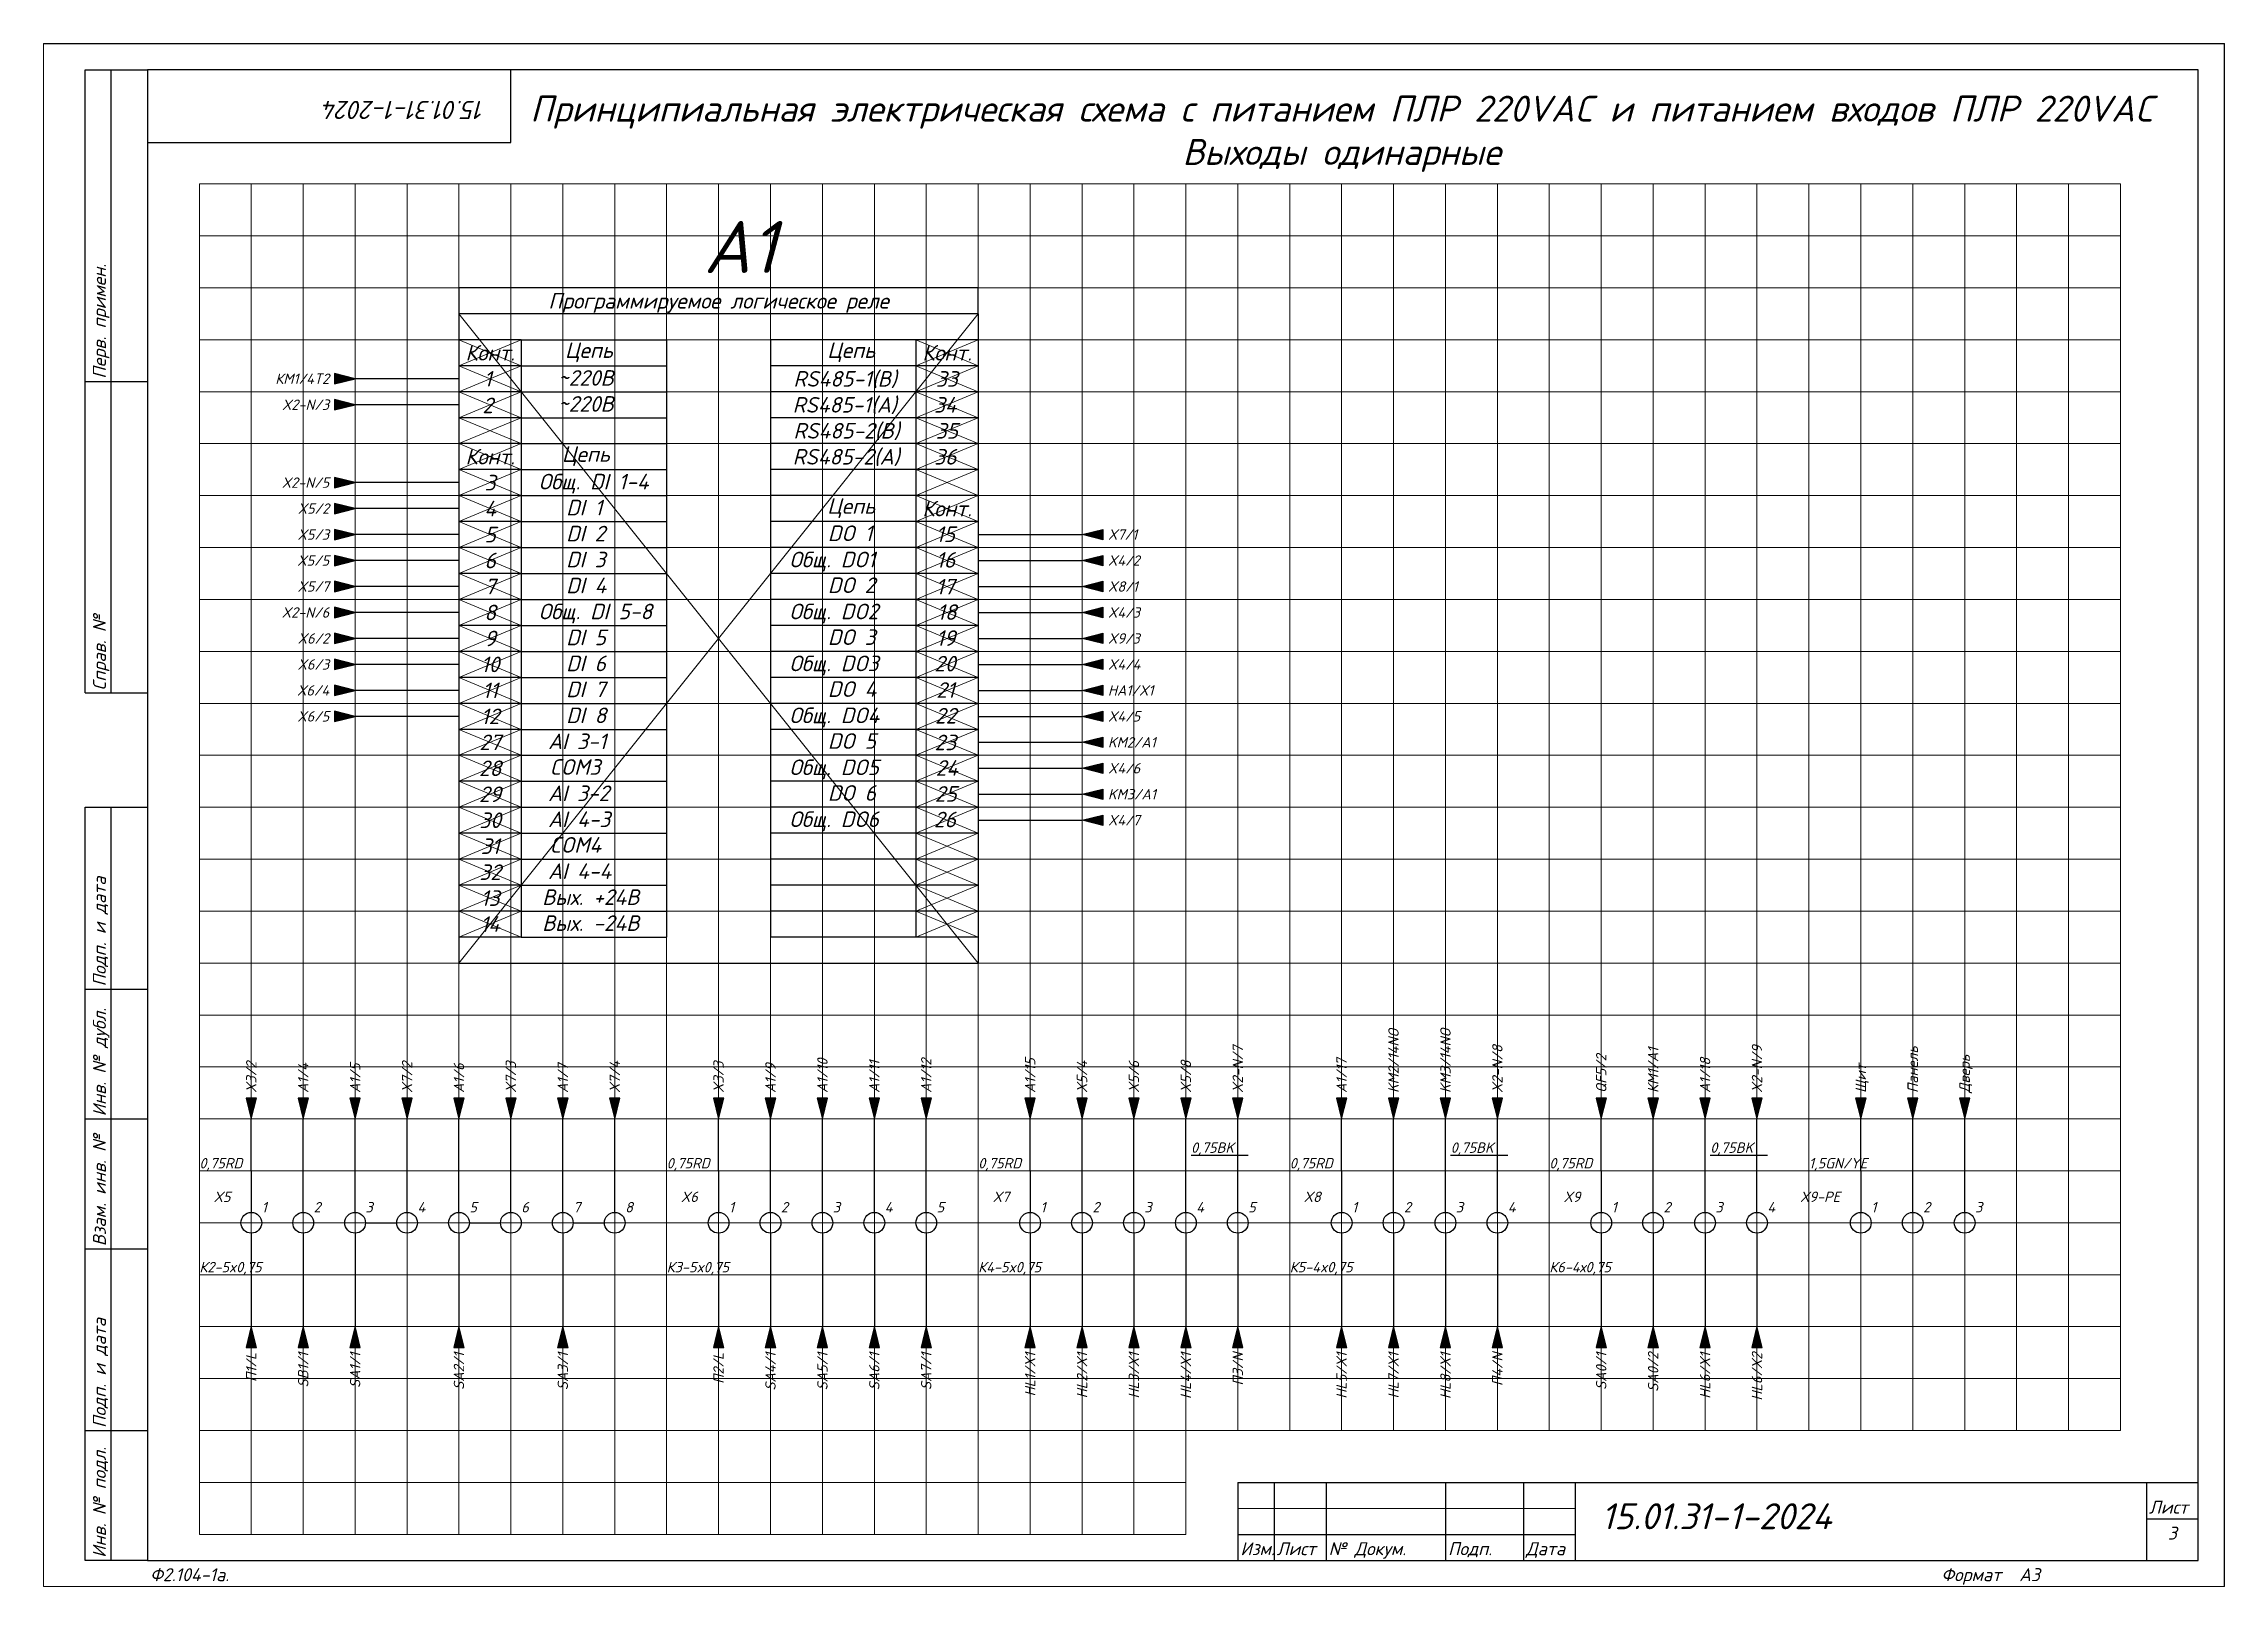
# Paper-space layout 'Эл3 (4)' of a CAD drawing. Header units: millimetres. Extents: x 0 to 420, y 0 to 297.
# The model-space entities are those that its viewports show. They can reach past a viewport. Long polylines and large blocks are cut down to what shows.
import ezdxf
from ezdxf.enums import TextEntityAlignment as Align

# ---------------------------------------------------------------- set-up
doc = ezdxf.new("R2010")
doc.units = ezdxf.units.MM
for name, color, linetype, lineweight in [('4', 4, 'Continuous', 15), ('Основная', 7, 'Continuous', 30), ('Тонкая для кабелей', 7, 'Continuous', 15)]:
    doc.layers.add(name, color=color, linetype=linetype, lineweight=lineweight)
doc.layers.add('Привязки', color=2, linetype='Continuous', lineweight=0, plot=False, transparency=0.8)
doc.layers.add('рамка', color=253, linetype='Continuous', lineweight=5, transparency=0.8)
doc.styles.add('текст', font='isocpeui.ttf')

psp = doc.layouts.new('Эл3 (4)')

msp = doc.modelspace()

# ---------------------------------------------------------------- texts
at = {"layer": 'Основная', "style": 'текст'}
for s, p in [('Конт.', (6826, 240.5)), ('Конт.', (6914, 240.5)), ('1', (6825.54847, 235.4887)), ('33', (6913.95783, 235.46551)), ('2', (6825.53427, 230.36458)), ('34', (6913.66161, 230.47244)), ('35', (6913.95783, 225.46551)), ('Конт.', (6826, 220.5)), ('36', (6913.66161, 220.47244)), ('3', (6826, 215.5)), ('4', (6826, 210.5)), ('Конт.', (6914, 210.5)), ('5', (6826, 205.5)), ('15', (6913.68645, 205.56927)), ('6', (6826, 200.5)), ('16', (6913.72003, 200.62104)), ('7', (6826, 195.5)), ('17', (6913.66523, 195.47244)), ('8', (6826, 190.5)), ('18', (6913.96145, 190.56927)), ('9', (6826, 185.5)), ('19', (6913.76145, 185.56927)), ('10', (6826, 180.5)), ('20', (6913.58801, 180.64161)), ('11', (6826, 175.5)), ('21', (6913.68645, 175.56927)), ('12', (6826, 170.5)), ('22', (6913.72003, 170.62104)), ('27', (6826, 165.5)), ('23', (6913.66523, 165.47244)), ('28', (6826, 160.5)), ('24', (6913.96145, 160.56927)), ('29', (6826, 155.5)), ('25', (6913.76145, 155.56927)), ('30', (6826, 150.5)), ('26', (6913.58801, 150.64161)), ('31', (6826, 145.5)), ('32', (6826, 140.5)), ('13', (6826, 135.5)), ('14', (6826, 130.5))]:
    msp.add_text(s, height=3, dxfattribs=at).set_placement(p, align=Align.MIDDLE_CENTER)
for s, p in [('Цепь', (6840.41481, 239.5)), ('Цепь', (6890.91878, 239.5)), ('~220B', (6839.0625, 234.15317)), ('RS485-1(B)', (6884.41098, 233.97795)), ('~220B', (6839.0625, 229.15317)), ('RS485-1(A)', (6884.26098, 228.97795)), ('RS485-2(B)', (6884.41098, 223.97795)), ('Цепь', (6839.82518, 219.5)), ('RS485-2(A)', (6884.26098, 218.97795)), ('Общ. DI 1-4', (6835.3665, 214.19201)), ('DI 1', (6840.64471, 209.19201)), ('Цепь', (6890.91878, 209.5)), ('DI 2', (6840.64471, 204.19201)), ('DO 1', (6891.04294, 204.25)), ('DI 3', (6840.64471, 199.19201)), ('Общ. DO1', (6883.6427, 199.19201)), ('DI 4', (6840.64471, 194.19201)), ('DO 2', (6891.04294, 194.25)), ('Общ. DI 5-8', (6835.3665, 189.19201)), ('Общ. DO2', (6883.6427, 189.19201)), ('DI 5', (6840.64471, 184.19201)), ('DO 3', (6891.04294, 184.25)), ('DI 6', (6840.64471, 179.19201)), ('Общ. DO3', (6883.6427, 179.19201)), ('DI 7', (6840.64471, 174.19201)), ('DO 4', (6891.04294, 174.25)), ('Общ. DO4', (6883.6427, 169.19201)), ('DI 8', (6840.64471, 169.19201)), ('AI 3-1', (6837.1615, 164.19201)), ('DO 5', (6891.04294, 164.25)), ('COM3', (6837.45772, 159.25)), ('Общ. DO5', (6883.6427, 159.19201)), ('AI 3-2', (6837.1615, 154.19201)), ('DO 6', (6891.04294, 154.25)), ('AI 4-3', (6837.1615, 149.19201)), ('Общ. DO6', (6883.6427, 149.19201)), ('COM4', (6837.45772, 144.25)), ('AI 4-4', (6837.1615, 139.19201)), ('Вых. +24В', (6836.02027, 134.19201)), ('Вых. -24В', (6836.02027, 129.19201))]:
    msp.add_text(s, height=3, dxfattribs=at).set_placement(p)
for s, width, heights, insert, char_height, attachment_point in [('Принципиальная электрическая схема с питанием ПЛР 220VAC и питанием входов ПЛР 220VAC\\PВыходы одинарные', 333.9398066, [15.99579], (6990.0001, 289.99998), 5, 2), ('Программируемое логическое реле', 84.2365764, [0], (6870, 252), 3, 2), ('КМ1/4T2', 10, [0], (6795, 235.5), 2, 6), ('X2-N/3', 10, [0], (6795, 230.5), 2, 6), ('X2-N/5', 10, [0], (6795, 215.5), 2, 6), ('X5/2', 10, [0], (6795, 210.5), 2, 6), ('X5/3', 10, [0], (6795, 205.5), 2, 6), ('X7/1', 10, [0], (6945, 205.5), 2, 4), ('X5/5', 10, [0], (6795, 200.5), 2, 6), ('X4/2', 10, [0], (6945, 200.5), 2, 4), ('X5/7', 10, [0], (6795, 195.5), 2, 6), ('X8/1', 10, [0], (6945, 195.5), 2, 4), ('X2-N/6', 10, [0], (6795, 190.5), 2, 6), ('X4/3', 10, [0], (6945, 190.5), 2, 4), ('X6/2', 10, [0], (6795, 185.5), 2, 6), ('X9/3', 10, [0], (6945, 185.5), 2, 4), ('X6/3', 10, [0], (6795, 180.5), 2, 6), ('X4/4', 10, [0], (6945, 180.5), 2, 4), ('X6/4', 10, [0], (6795, 175.5), 2, 6), ('HA1/X1', 10, [0], (6945, 175.5), 2, 4), ('X6/5', 10, [0], (6795, 170.5), 2, 6), ('X4/5', 10, [0], (6945, 170.5), 2, 4), ('KM2/A1', 10, [0], (6945, 165.5), 2, 4), ('X4/6', 10, [0], (6945, 160.5), 2, 4), ('KM3/A1', 10, [0], (6945, 155.5), 2, 4), ('X4/7', 10, [0], (6945, 150.5), 2, 4), ('X5', 10, [0], (6776, 77), 2, 9), ('1', 3, [0], (6782, 75), 2, 7), ('2', 3, [0], (6792, 75), 2, 7), ('3', 3, [0], (6802, 75), 2, 7), ('4', 3, [0], (6812, 75), 2, 7), ('5', 3, [0], (6822, 75), 2, 7), ('6', 3, [0], (6832, 75), 2, 7), ('7', 3, [0], (6842, 75), 2, 7), ('8', 3, [0], (6852, 75), 2, 7), ('X6', 10, [0], (6866, 77), 2, 9), ('1', 3, [0], (6872, 75), 2, 7), ('2', 3, [0], (6882, 75), 2, 7), ('3', 3, [0], (6892, 75), 2, 7), ('4', 3, [0], (6902, 75), 2, 7), ('5', 3, [0], (6912, 75), 2, 7), ('X7', 10, [2.17659], (6926, 77), 2, 9), ('1', 3, [0], (6932, 75), 2, 7), ('2', 3, [0], (6942, 75), 2, 7), ('3', 3, [0], (6952, 75), 2, 7), ('4', 3, [0], (6962, 75), 2, 7), ('5', 3, [0], (6972, 75), 2, 7), ('X8', 10, [2.17654], (6986, 77), 2, 9), ('1', 3, [0], (6992, 75), 2, 7), ('2', 3, [0], (7002, 75), 2, 7), ('3', 3, [0], (7012, 75), 2, 7), ('4', 3, [0], (7022, 75), 2, 7), ('X9', 10, [0], (7036, 77), 2, 9), ('1', 3, [0], (7042, 75), 2, 7), ('2', 3, [0], (7052, 75), 2, 7), ('3', 3, [0], (7062, 75), 2, 7), ('4', 3, [0], (7072, 75), 2, 7), ('X9-PE', 10, [0], (7086, 77), 2, 9), ('1', 3, [0], (7092, 75), 2, 7), ('2', 3, [0], (7102, 75), 2, 7), ('3', 3, [0], (7112, 75), 2, 7)]:
    msp.add_mtext_dynamic_manual_height_columns(s, width=width, gutter_width=200, heights=heights, dxfattribs=dict(at, insert=insert, char_height=char_height, attachment_point=attachment_point))
at = {"layer": 'Основная', "insert": (6874.13512, 260.85509), "char_height": 10, "width": 15.4855599, "attachment_point": 5, "style": 'текст'}
msp.add_mtext('А1', dxfattribs=at)
at = {"layer": 'Основная', "char_height": 2, "rotation": 90, "style": 'текст'}
for s, width, insert, attachment_point in [('KM2/14NO', 5.8793103, (6999, 98), 1), ('KM3/14NO', 5.8793103, (7009, 98), 1), ('A1/15', 5.8793103, (6929, 98), 1), ('X2-N/7', 5.8793103, (6969, 98), 1), ('X2-N/8', 5.8793103, (7019, 98), 1), ('QF5/2', 5.8793103, (7039, 98), 1), ('КМ1/А1', 5.8793103, (7049, 98), 1), ('A1/18', 5.8793103, (7059, 98), 1), ('X2-N/9', 5.8793103, (7069, 98), 1), ('Панель', 5.8793103, (7099, 98), 1), ('Дверь', 5.8793103, (7109, 98), 1), ('X3/2', 5.8793103, (6779, 98), 1), ('A1/4', 5.8793103, (6789, 98), 1), ('A1/5', 5.8793103, (6799, 98), 1), ('X7/2', 5.8793103, (6809, 98), 1), ('A1/6', 5.8793103, (6819, 98), 1), ('X7/3', 5.8793103, (6829, 98), 1), ('A1/7', 5.8793103, (6839, 98), 1), ('X7/4', 5.8793103, (6849, 98), 1), ('X3/3', 5.8793103, (6869, 98), 1), ('A1/9', 5.8793103, (6879, 98), 1), ('A1/10', 5.8793103, (6889, 98), 1), ('A1/11', 5.8793103, (6899, 98), 1), ('A1/12', 5.8793103, (6909, 98), 1), ('X5/4', 5.8793103, (6939, 98), 1), ('X5/6', 5.8793103, (6949, 98), 1), ('X5/8', 5.8793103, (6959, 98), 1), ('A1/17', 5.8793103, (6989, 98), 1), ('Щит', 5.8793103, (7089, 98), 1), ('П1/L', 5.8793103, (6781, 48), 9), ('SB1/1', 5.8793103, (6791, 48), 9), ('SA1/1', 5.8793103, (6801, 48), 9), ('SA2/1', 5.8793103, (6821, 48), 9), ('SA3/1', 5.8793103, (6841, 48), 9), ('П2/L', 5.8793103, (6871, 48), 9), ('SA4/1', 5.8793103, (6881, 48), 9), ('SA5/1', 5.8793103, (6891, 48), 9), ('SA6/1', 5.8793103, (6901, 48), 9), ('SA7/1', 5.8793103, (6911, 48), 9), ('HL1/X1', 7.9307531, (6931, 48), 9), ('HL2/X1', 5.8793103, (6941, 48), 9), ('HL3/X1', 5.8793103, (6951, 48), 9), ('HL4/X1', 5.8793103, (6961, 48), 9), ('\\pxt2;П3/N', 5.8793103, (6971, 48), 9), ('HL5/X1', 5.8793103, (6991, 48), 9), ('HL7/X1', 5.8793103, (7001, 48), 9), ('HL8/X1', 5.8793103, (7011, 48), 9), ('П4/N', 5.8793103, (7021, 48), 9), ('SA0/1', 5.8793103, (7041, 48), 9), ('SA0/2', 5.8793103, (7051, 48), 9), ('HL6/X1', 5.8793103, (7061, 48), 9), ('HL6/X2', 7.5063457, (7071, 48), 9)]:
    msp.add_mtext_dynamic_manual_height_columns(s, width=width, gutter_width=200, heights=[0], dxfattribs=dict(at, insert=insert, attachment_point=attachment_point))
at = {"layer": 'Тонкая для кабелей', "char_height": 2, "attachment_point": 7, "style": 'текст'}
for s, width, insert in [('0,75BK', 10, (6961, 86)), ('0,75BK', 10, (7011, 86)), ('0,75BK', 10, (7061, 86)), ('0,75RD', 10, (6770, 83)), ('0,75RD', 10, (6860, 83)), ('0,75RD', 10, (6920, 83)), ('0,75RD', 10, (6980, 83)), ('0,75RD', 10, (7030, 83)), ('1,5GN/YE', 10, (7080, 83)), ('К2-5x0,75', 10, (6770, 63)), ('К3-5x0,75', 10, (6860, 63)), ('К4-5x0,75', 10, (6920, 63)), ('К5-4x0,75', 10, (6980, 63)), ('К6-4х0,75', 15.2567603, (7030, 63))]:
    msp.add_mtext_dynamic_manual_height_columns(s, width=width, gutter_width=200, heights=[0], dxfattribs=dict(at, insert=insert))

# ---------------------------------------------------------------- blocks, each defined once
blk = doc.blocks.new('*U110')
for p, q in [((8, 232), (8, 292)), ((8, 292), (20, 292)), ((13, 232), (13, 292)), ((90, 292), (90, 292)), ((90, 292), (90, 292)), ((90, 278), (90, 292)), ((90, 292), (90, 292)), ((90, 292), (90, 292)), ((90, 292), (90, 292)), ((20, 278), (90, 278)), ((8, 232), (20, 232)), ((8, 172), (8, 232)), ((13, 172), (13, 232)), ((8, 172), (20, 172)), ((8, 115), (8, 150)), ((8, 150), (20, 150)), ((13, 115), (13, 150)), ((8, 90), (8, 115)), ((8, 115), (20, 115)), ((13, 90), (13, 115)), ((8, 65), (8, 90)), ((8, 90), (20, 90)), ((13, 65), (13, 90)), ((8, 30), (8, 65)), ((8, 65), (20, 65)), ((13, 30), (13, 65)), ((8, 5), (8, 30)), ((8, 30), (20, 30)), ((13, 5), (13, 30)), ((230, 20), (415, 20)), ((230, 20), (230, 5)), ((237, 20), (237, 5)), ((247, 20), (247, 5)), ((270, 20), (270, 5)), ((285, 20), (285, 5)), ((295, 20), (295, 5)), ((405, 20), (405, 5)), ((415, 20), (415, 20)), ((415, 20), (415, 20)), ((405, 13), (415, 13)), ((230, 10), (295, 10)), ((20, 5), (8, 5)), ((230, 5), (295, 5)), ((415, 5), (415, 5)), ((415, 5), (415, 5)), ((415, 5), (415, 5)), ((415, 5), (415, 5)), ((415, 5), (415, 5)), ((415, 5), (415, 5)), ((415, 5), (415, 5))]:
    blk.add_line(p, q)
blk.add_lwpolyline([(20, 5), (415, 5), (415, 292), (20, 292)], close=True)
at = {"layer": '4'}
for p, q in [((230, 15), (295, 15)), ((415, 5), (415, 5)), ((415, 5), (415, 5)), ((415, 5), (415, 5)), ((415, 5), (415, 5)), ((415, 5), (415, 5)), ((415, 5), (415, 5)), ((415, 5), (415, 5)), ((415, 5), (415, 5)), ((415, 5), (415, 5))]:
    blk.add_line(p, q, dxfattribs=at)
at = {"layer": 'Привязки'}
blk.add_lwpolyline([(0, 0), (420, 0), (420, 297), (0, 297)], close=True, dxfattribs=at)
at = {"layer": 'рамка'}
blk.add_lwpolyline([(0, 297), (420, 297), (420, 0), (0, 0)], close=True, dxfattribs=at)
at = {"style": 'текст'}
for s, p in [('Перв. примен.', (12, 232.5)), ('Справ. №', (12, 172.5)), ('Подп. и дата', (12, 115.5)), ('Инв. № дубл.', (12, 90.5)), ('Взам. инв. №', (12, 65.5)), ('Подп. и дата', (12, 30.5)), ('Инв. № подл.', (12, 5.5))]:
    blk.add_text(s, height=2.5, rotation=90, dxfattribs=at).set_placement(p)
for s, height, p in [('Лист', 2.5, (405.5, 14)), ('Изм.', 2.5, (230.5, 6)), ('Лист', 2.5, (237.5, 6)), ('№ Докум.', 2.5, (247.5, 6)), ('Подп.', 2.5, (270.5, 6)), ('Дата', 2.5, (285.5, 6)), ('Ф2.104-1.', 0.005, (20, 4.99)), ('Разраб.', 0.0000135, (415, 5)), ('Пров.', 0.0000135, (415, 5)), ('Т.контр.', 0.0000135, (415, 5)), ('Н.контр.', 0.0000135, (415, 5)), ('Утв.', 0.0000135, (415, 5)), ('Лит.', 0.0000135, (415, 5)), ('Масса', 0.0000135, (415, 5)), ('Масштаб', 0.0000135, (415, 5)), ('Листов', 0.0000135, (415, 5)), ('Ф2.104-1а.', 2.5, (20.5, 1)), ('Формат', 2.5, (365.5, 1)), ('А3', 2.5, (380.5, 1)), ('А4', 0.025, (419.61, 0.01)), ('А2', 0.00833, (419.87, 0)), ('А1', 0.00625, (419.9, 0)), ('А0', 0.005, (419.92, 0))]:
    blk.add_text(s, height=height, dxfattribs=at).set_placement(p)
for tag, p, height in [('12', (90, 292), 0.00000373), ('13', (90, 292), 0.00000373), ('27', (90, 292), 0.00000522), ('29', (105, 249), 3.5), ('ИЗМ2', (230.5, 16), 2.5), ('ЛИСТИЗМ2', (237.5, 16), 2.5), ('№ДОКУМИЗМ2', (247.5, 16), 2.5), ('28', (415, 20), 0.0000438), ('ИЗМ1', (230.5, 11), 2.5), ('ЛИСТИЗМ1', (237.5, 11), 2.5), ('№ДОКУМИЗМ1', (247.5, 11), 2.5), ('ПОДПИЗМ1', (270.5, 11), 2.5), ('ДАТАИЗМ1', (285.5, 11), 2.5), ('ДАТАНКОНТР', (285.5, 11), 2.5), ('ОБОЗНАЧЕНИЕ', (300, 11), 5), ('ДАТАУТВ', (285.5, 6), 2.5), ('РАЗРАБ', (415, 5), 0.0000135), ('ЛИСТОВ', (415, 5), 0.0000135), ('ПРОВ', (415, 5), 0.0000135), ('ТКОНТР', (415, 5), 0.0000135), ('НКОНТР', (415, 5), 0.0000135), ('УТВ', (415, 5), 0.0000135), ('10', (415, 5), 0.0000135), ('11', (415, 5), 0.0000135), ('ПОДПИЗМ2', (415, 5), 0.0000135), ('ДАТАИЗМ2', (415, 5), 0.0000135), ('ИЗМ3', (415, 5), 0.0000135), ('ЛИСТИЗМ3', (415, 5), 0.0000135), ('№ДОКУМИЗМ3', (415, 5), 0.0000135), ('ПОДПИЗМ3', (415, 5), 0.0000135), ('ДАТАИЗМ3', (415, 5), 0.0000135), ('ИЗМ4', (415, 5), 0.0000135), ('ЛИСТИЗМ4', (415, 5), 0.0000135), ('№ДОКУМИЗМ4', (415, 5), 0.0000135), ('ПОДПИЗМ4', (415, 5), 0.0000135), ('ДАТАИЗМ4', (415, 5), 0.0000135), ('ДАТАРАЗРАБ', (415, 5), 0.0000135), ('ДАТАПРОВ', (415, 5), 0.0000135), ('ДАТАТКОНТР', (415, 5), 0.0000135)]:
    blk.add_attdef(tag, p, '', height=height, dxfattribs=at)
for tag, p, height, rotation in [('ОБОЗНАЧЕНИЕ-ВЕРХ', (85, 286), 3.5, 180), ('ПРИМЕНЯЕМОСТЬ', (19, 232.5), 2.5, 90), ('СПРАВ№', (19, 172.5), 2.5, 90), ('ДАТАУЧЁТАДУБЛ', (19, 115.5), 2.5, 90), ('ИНВ№ДУБЛ', (19, 90.5), 2.5, 90), ('ВЗАМИНВ№', (19, 65.5), 2.5, 90), ('ДАТАУЧЁТА', (19, 30.5), 2.5, 90), ('ИНВ№ПОДЛ', (19, 5.5), 2.5, 90)]:
    blk.add_attdef(tag, p, '', height=height, rotation=rotation, dxfattribs=at)
blk.add_attdef('30', text='', height=5, dxfattribs=at).set_placement((355, 34), align=Align.MIDDLE)
for tag, height, p in [('ЛИСТ', 2.5, (410, 9)), ('НАИМЕНОВАНИЕ1', 0.000027, (415, 5)), ('НАИМЕНОВАНИЕ2', 0.0000189, (415, 5)), ('НАИМЕНОВАНИЕ3', 0.0000189, (415, 5)), ('НАИМЕНОВАНИЕ4', 0.0000135, (415, 5)), ('МАССА', 0.0000189, (415, 5)), ('МАСШТАБ', 0.0000189, (415, 5)), ('МАТЕРИАЛ1', 0.0000135, (415, 5)), ('МАТЕРИАЛ2', 0.0000135, (415, 5)), ('МАТЕРИАЛ3', 0.0000135, (415, 5)), ('ПРЕДПРИЯТИЕ1', 0.0000189, (415, 5)), ('ПРЕДПРИЯТИЕ2', 0.0000189, (415, 5)), ('ПРЕДПРИЯТИЕ3', 0.0000189, (415, 5))]:
    blk.add_attdef(tag, text='', height=height, dxfattribs=at).set_placement(p, align=Align.CENTER)
for tag in ['ЛИТЕРА', 'ЛИТЕРА2', 'ЛИТЕРА3']:
    blk.add_attdef(tag, text='', height=0.0000135, dxfattribs=at).set_placement((415, 5), align=Align.RIGHT)
for tag in ['ИНДЕКС', 'ИНДЕКС2', 'ИНДЕКС3']:
    blk.add_attdef(tag, text='', height=0.0000135, dxfattribs=at).set_placement((415, 5), align=Align.TOP_LEFT)

# ---------------------------------------------------------------- hatches: boundary and pattern name
at = {"layer": 'Основная'}
h = msp.add_hatch(color=256, dxfattribs=at)
h.dxf.hatch_style = 1
h.paths.add_polyline_path([(6800, 235.5), (6796, 236.5), (6796, 235.5)])
h.paths.add_polyline_path([(6800, 235.5), (6796, 235.5), (6796, 234.5)])
h = msp.add_hatch(color=256, dxfattribs=at)
h.dxf.hatch_style = 1
h.paths.add_polyline_path([(6800, 230.5), (6796, 231.5), (6796, 230.5)])
h.paths.add_polyline_path([(6800, 230.5), (6796, 230.5), (6796, 229.5)])
h = msp.add_hatch(color=256, dxfattribs=at)
h.dxf.hatch_style = 1
h.paths.add_polyline_path([(6800, 215.5), (6796, 216.5), (6796, 215.5)])
h.paths.add_polyline_path([(6800, 215.5), (6796, 215.5), (6796, 214.5)])
h = msp.add_hatch(color=256, dxfattribs=at)
h.dxf.hatch_style = 1
h.paths.add_polyline_path([(6800, 210.5), (6796, 211.5), (6796, 210.5)])
h.paths.add_polyline_path([(6800, 210.5), (6796, 210.5), (6796, 209.5)])
h = msp.add_hatch(color=256, dxfattribs=at)
h.dxf.hatch_style = 1
h.paths.add_polyline_path([(6800, 205.5), (6796, 206.5), (6796, 205.5)])
h.paths.add_polyline_path([(6800, 205.5), (6796, 205.5), (6796, 204.5)])
h = msp.add_hatch(color=256, dxfattribs=at)
h.dxf.hatch_style = 1
h.paths.add_polyline_path([(6940, 205.5), (6944, 206.5), (6944, 205.5)])
h.paths.add_polyline_path([(6940, 205.5), (6944, 205.5), (6944, 204.5)])
h = msp.add_hatch(color=256, dxfattribs=at)
h.dxf.hatch_style = 1
h.paths.add_polyline_path([(6800, 200.5), (6796, 201.5), (6796, 200.5)])
h.paths.add_polyline_path([(6800, 200.5), (6796, 200.5), (6796, 199.5)])
h = msp.add_hatch(color=256, dxfattribs=at)
h.dxf.hatch_style = 1
h.paths.add_polyline_path([(6940, 200.5), (6944, 201.5), (6944, 200.5)])
h.paths.add_polyline_path([(6940, 200.5), (6944, 200.5), (6944, 199.5)])
h = msp.add_hatch(color=256, dxfattribs=at)
h.dxf.hatch_style = 1
h.paths.add_polyline_path([(6800, 195.5), (6796, 196.5), (6796, 195.5)])
h.paths.add_polyline_path([(6800, 195.5), (6796, 195.5), (6796, 194.5)])
h = msp.add_hatch(color=256, dxfattribs=at)
h.dxf.hatch_style = 1
h.paths.add_polyline_path([(6940, 195.5), (6944, 196.5), (6944, 195.5)])
h.paths.add_polyline_path([(6940, 195.5), (6944, 195.5), (6944, 194.5)])
h = msp.add_hatch(color=256, dxfattribs=at)
h.dxf.hatch_style = 1
h.paths.add_polyline_path([(6800, 190.5), (6796, 191.5), (6796, 190.5)])
h.paths.add_polyline_path([(6800, 190.5), (6796, 190.5), (6796, 189.5)])
h = msp.add_hatch(color=256, dxfattribs=at)
h.dxf.hatch_style = 1
h.paths.add_polyline_path([(6940, 190.5), (6944, 191.5), (6944, 190.5)])
h.paths.add_polyline_path([(6940, 190.5), (6944, 190.5), (6944, 189.5)])
h = msp.add_hatch(color=256, dxfattribs=at)
h.dxf.hatch_style = 1
h.paths.add_polyline_path([(6800, 185.5), (6796, 186.5), (6796, 185.5)])
h.paths.add_polyline_path([(6800, 185.5), (6796, 185.5), (6796, 184.5)])
h = msp.add_hatch(color=256, dxfattribs=at)
h.dxf.hatch_style = 1
h.paths.add_polyline_path([(6940, 185.5), (6944, 186.5), (6944, 185.5)])
h.paths.add_polyline_path([(6940, 185.5), (6944, 185.5), (6944, 184.5)])
h = msp.add_hatch(color=256, dxfattribs=at)
h.dxf.hatch_style = 1
h.paths.add_polyline_path([(6800, 180.5), (6796, 181.5), (6796, 180.5)])
h.paths.add_polyline_path([(6800, 180.5), (6796, 180.5), (6796, 179.5)])
h = msp.add_hatch(color=256, dxfattribs=at)
h.dxf.hatch_style = 1
h.paths.add_polyline_path([(6940, 180.5), (6944, 181.5), (6944, 180.5)])
h.paths.add_polyline_path([(6940, 180.5), (6944, 180.5), (6944, 179.5)])
h = msp.add_hatch(color=256, dxfattribs=at)
h.dxf.hatch_style = 1
h.paths.add_polyline_path([(6800, 175.5), (6796, 176.5), (6796, 175.5)])
h.paths.add_polyline_path([(6800, 175.5), (6796, 175.5), (6796, 174.5)])
h = msp.add_hatch(color=256, dxfattribs=at)
h.dxf.hatch_style = 1
h.paths.add_polyline_path([(6940, 175.5), (6944, 176.5), (6944, 175.5)])
h.paths.add_polyline_path([(6940, 175.5), (6944, 175.5), (6944, 174.5)])
h = msp.add_hatch(color=256, dxfattribs=at)
h.dxf.hatch_style = 1
h.paths.add_polyline_path([(6800, 170.5), (6796, 171.5), (6796, 170.5)])
h.paths.add_polyline_path([(6800, 170.5), (6796, 170.5), (6796, 169.5)])
h = msp.add_hatch(color=256, dxfattribs=at)
h.dxf.hatch_style = 1
h.paths.add_polyline_path([(6940, 170.5), (6944, 171.5), (6944, 170.5)])
h.paths.add_polyline_path([(6940, 170.5), (6944, 170.5), (6944, 169.5)])
h = msp.add_hatch(color=256, dxfattribs=at)
h.dxf.hatch_style = 1
h.paths.add_polyline_path([(6940, 165.5), (6944, 166.5), (6944, 165.5)])
h.paths.add_polyline_path([(6940, 165.5), (6944, 165.5), (6944, 164.5)])
h = msp.add_hatch(color=256, dxfattribs=at)
h.dxf.hatch_style = 1
h.paths.add_polyline_path([(6940, 160.5), (6944, 161.5), (6944, 160.5)])
h.paths.add_polyline_path([(6940, 160.5), (6944, 160.5), (6944, 159.5)])
h = msp.add_hatch(color=256, dxfattribs=at)
h.dxf.hatch_style = 1
h.paths.add_polyline_path([(6940, 155.5), (6944, 156.5), (6944, 155.5)])
h.paths.add_polyline_path([(6940, 155.5), (6944, 155.5), (6944, 154.5)])
h = msp.add_hatch(color=256, dxfattribs=at)
h.dxf.hatch_style = 1
h.paths.add_polyline_path([(6940, 150.5), (6944, 151.5), (6944, 150.5)])
h.paths.add_polyline_path([(6940, 150.5), (6944, 150.5), (6944, 149.5)])
h = msp.add_hatch(color=256, dxfattribs=at)
h.dxf.hatch_style = 1
h.paths.add_polyline_path([(6780, 93), (6781, 97), (6780, 97)])
h.paths.add_polyline_path([(6780, 93), (6780, 97), (6779, 97)])
h = msp.add_hatch(color=256, dxfattribs=at)
h.dxf.hatch_style = 1
h.paths.add_polyline_path([(6790, 93), (6791, 97), (6790, 97)])
h.paths.add_polyline_path([(6790, 93), (6790, 97), (6789, 97)])
h = msp.add_hatch(color=256, dxfattribs=at)
h.dxf.hatch_style = 1
h.paths.add_polyline_path([(6800, 93), (6801, 97), (6800, 97)])
h.paths.add_polyline_path([(6800, 93), (6800, 97), (6799, 97)])
h = msp.add_hatch(color=256, dxfattribs=at)
h.dxf.hatch_style = 1
h.paths.add_polyline_path([(6810, 93), (6811, 97), (6810, 97)])
h.paths.add_polyline_path([(6810, 93), (6810, 97), (6809, 97)])
h = msp.add_hatch(color=256, dxfattribs=at)
h.dxf.hatch_style = 1
h.paths.add_polyline_path([(6820, 93), (6821, 97), (6820, 97)])
h.paths.add_polyline_path([(6820, 93), (6820, 97), (6819, 97)])
h = msp.add_hatch(color=256, dxfattribs=at)
h.dxf.hatch_style = 1
h.paths.add_polyline_path([(6830, 93), (6831, 97), (6830, 97)])
h.paths.add_polyline_path([(6830, 93), (6830, 97), (6829, 97)])
h = msp.add_hatch(color=256, dxfattribs=at)
h.dxf.hatch_style = 1
h.paths.add_polyline_path([(6840, 93), (6841, 97), (6840, 97)])
h.paths.add_polyline_path([(6840, 93), (6840, 97), (6839, 97)])
h = msp.add_hatch(color=256, dxfattribs=at)
h.dxf.hatch_style = 1
h.paths.add_polyline_path([(6850, 93), (6851, 97), (6850, 97)])
h.paths.add_polyline_path([(6850, 93), (6850, 97), (6849, 97)])
h = msp.add_hatch(color=256, dxfattribs=at)
h.dxf.hatch_style = 1
h.paths.add_polyline_path([(6870, 93), (6871, 97), (6870, 97)])
h.paths.add_polyline_path([(6870, 93), (6870, 97), (6869, 97)])
h = msp.add_hatch(color=256, dxfattribs=at)
h.dxf.hatch_style = 1
h.paths.add_polyline_path([(6880, 93), (6881, 97), (6880, 97)])
h.paths.add_polyline_path([(6880, 93), (6880, 97), (6879, 97)])
h = msp.add_hatch(color=256, dxfattribs=at)
h.dxf.hatch_style = 1
h.paths.add_polyline_path([(6890, 93), (6891, 97), (6890, 97)])
h.paths.add_polyline_path([(6890, 93), (6890, 97), (6889, 97)])
h = msp.add_hatch(color=256, dxfattribs=at)
h.dxf.hatch_style = 1
h.paths.add_polyline_path([(6900, 93), (6901, 97), (6900, 97)])
h.paths.add_polyline_path([(6900, 93), (6900, 97), (6899, 97)])
h = msp.add_hatch(color=256, dxfattribs=at)
h.dxf.hatch_style = 1
h.paths.add_polyline_path([(6910, 93), (6911, 97), (6910, 97)])
h.paths.add_polyline_path([(6910, 93), (6910, 97), (6909, 97)])
h = msp.add_hatch(color=256, dxfattribs=at)
h.dxf.hatch_style = 1
h.paths.add_polyline_path([(6930, 93), (6931, 97), (6930, 97)])
h.paths.add_polyline_path([(6930, 93), (6930, 97), (6929, 97)])
h = msp.add_hatch(color=256, dxfattribs=at)
h.dxf.hatch_style = 1
h.paths.add_polyline_path([(6940, 93), (6941, 97), (6940, 97)])
h.paths.add_polyline_path([(6940, 93), (6940, 97), (6939, 97)])
h = msp.add_hatch(color=256, dxfattribs=at)
h.dxf.hatch_style = 1
h.paths.add_polyline_path([(6950, 93), (6951, 97), (6950, 97)])
h.paths.add_polyline_path([(6950, 93), (6950, 97), (6949, 97)])
h = msp.add_hatch(color=256, dxfattribs=at)
h.dxf.hatch_style = 1
h.paths.add_polyline_path([(6960, 93), (6961, 97), (6960, 97)])
h.paths.add_polyline_path([(6960, 93), (6960, 97), (6959, 97)])
h = msp.add_hatch(color=256, dxfattribs=at)
h.dxf.hatch_style = 1
h.paths.add_polyline_path([(6970, 93), (6971, 97), (6970, 97)])
h.paths.add_polyline_path([(6970, 93), (6970, 97), (6969, 97)])
h = msp.add_hatch(color=256, dxfattribs=at)
h.dxf.hatch_style = 1
h.paths.add_polyline_path([(6990, 93), (6991, 97), (6990, 97)])
h.paths.add_polyline_path([(6990, 93), (6990, 97), (6989, 97)])
h = msp.add_hatch(color=256, dxfattribs=at)
h.dxf.hatch_style = 1
h.paths.add_polyline_path([(7000, 93), (7001, 97), (7000, 97)])
h.paths.add_polyline_path([(7000, 93), (7000, 97), (6999, 97)])
h = msp.add_hatch(color=256, dxfattribs=at)
h.dxf.hatch_style = 1
h.paths.add_polyline_path([(7010, 93), (7011, 97), (7010, 97)])
h.paths.add_polyline_path([(7010, 93), (7010, 97), (7009, 97)])
h = msp.add_hatch(color=256, dxfattribs=at)
h.dxf.hatch_style = 1
h.paths.add_polyline_path([(7020, 93), (7021, 97), (7020, 97)])
h.paths.add_polyline_path([(7020, 93), (7020, 97), (7019, 97)])
h = msp.add_hatch(color=256, dxfattribs=at)
h.dxf.hatch_style = 1
h.paths.add_polyline_path([(7040, 93), (7041, 97), (7040, 97)])
h.paths.add_polyline_path([(7040, 93), (7040, 97), (7039, 97)])
h = msp.add_hatch(color=256, dxfattribs=at)
h.dxf.hatch_style = 1
h.paths.add_polyline_path([(7050, 93), (7051, 97), (7050, 97)])
h.paths.add_polyline_path([(7050, 93), (7050, 97), (7049, 97)])
h = msp.add_hatch(color=256, dxfattribs=at)
h.dxf.hatch_style = 1
h.paths.add_polyline_path([(7060, 93), (7061, 97), (7060, 97)])
h.paths.add_polyline_path([(7060, 93), (7060, 97), (7059, 97)])
h = msp.add_hatch(color=256, dxfattribs=at)
h.dxf.hatch_style = 1
h.paths.add_polyline_path([(7070, 93), (7071, 97), (7070, 97)])
h.paths.add_polyline_path([(7070, 93), (7070, 97), (7069, 97)])
h = msp.add_hatch(color=256, dxfattribs=at)
h.dxf.hatch_style = 1
h.paths.add_polyline_path([(7090, 93), (7091, 97), (7090, 97)])
h.paths.add_polyline_path([(7090, 93), (7090, 97), (7089, 97)])
h = msp.add_hatch(color=256, dxfattribs=at)
h.dxf.hatch_style = 1
h.paths.add_polyline_path([(7100, 93), (7101, 97), (7100, 97)])
h.paths.add_polyline_path([(7100, 93), (7100, 97), (7099, 97)])
h = msp.add_hatch(color=256, dxfattribs=at)
h.dxf.hatch_style = 1
h.paths.add_polyline_path([(7110, 93), (7111, 97), (7110, 97)])
h.paths.add_polyline_path([(7110, 93), (7110, 97), (7109, 97)])
h = msp.add_hatch(color=256, dxfattribs=at)
h.dxf.hatch_style = 1
h.paths.add_polyline_path([(6780, 53), (6779, 49), (6780, 49)])
h.paths.add_polyline_path([(6780, 53), (6780, 49), (6781, 49)])
h = msp.add_hatch(color=256, dxfattribs=at)
h.dxf.hatch_style = 1
h.paths.add_polyline_path([(6790, 53), (6789, 49), (6790, 49)])
h.paths.add_polyline_path([(6790, 53), (6790, 49), (6791, 49)])
h = msp.add_hatch(color=256, dxfattribs=at)
h.dxf.hatch_style = 1
h.paths.add_polyline_path([(6800, 53), (6799, 49), (6800, 49)])
h.paths.add_polyline_path([(6800, 53), (6800, 49), (6801, 49)])
h = msp.add_hatch(color=256, dxfattribs=at)
h.dxf.hatch_style = 1
h.paths.add_polyline_path([(6820, 53), (6819, 49), (6820, 49)])
h.paths.add_polyline_path([(6820, 53), (6820, 49), (6821, 49)])
h = msp.add_hatch(color=256, dxfattribs=at)
h.dxf.hatch_style = 1
h.paths.add_polyline_path([(6840, 53), (6839, 49), (6840, 49)])
h.paths.add_polyline_path([(6840, 53), (6840, 49), (6841, 49)])
h = msp.add_hatch(color=256, dxfattribs=at)
h.dxf.hatch_style = 1
h.paths.add_polyline_path([(6870, 53), (6869, 49), (6870, 49)])
h.paths.add_polyline_path([(6870, 53), (6870, 49), (6871, 49)])
h = msp.add_hatch(color=256, dxfattribs=at)
h.dxf.hatch_style = 1
h.paths.add_polyline_path([(6880, 53), (6879, 49), (6880, 49)])
h.paths.add_polyline_path([(6880, 53), (6880, 49), (6881, 49)])
h = msp.add_hatch(color=256, dxfattribs=at)
h.dxf.hatch_style = 1
h.paths.add_polyline_path([(6890, 53), (6889, 49), (6890, 49)])
h.paths.add_polyline_path([(6890, 53), (6890, 49), (6891, 49)])
h = msp.add_hatch(color=256, dxfattribs=at)
h.dxf.hatch_style = 1
h.paths.add_polyline_path([(6900, 53), (6899, 49), (6900, 49)])
h.paths.add_polyline_path([(6900, 53), (6900, 49), (6901, 49)])
h = msp.add_hatch(color=256, dxfattribs=at)
h.dxf.hatch_style = 1
h.paths.add_polyline_path([(6910, 53), (6909, 49), (6910, 49)])
h.paths.add_polyline_path([(6910, 53), (6910, 49), (6911, 49)])
h = msp.add_hatch(color=256, dxfattribs=at)
h.dxf.hatch_style = 1
h.paths.add_polyline_path([(6930, 53), (6929, 49), (6930, 49)])
h.paths.add_polyline_path([(6930, 53), (6930, 49), (6931, 49)])
h = msp.add_hatch(color=256, dxfattribs=at)
h.dxf.hatch_style = 1
h.paths.add_polyline_path([(6940, 53), (6939, 49), (6940, 49)])
h.paths.add_polyline_path([(6940, 53), (6940, 49), (6941, 49)])
h = msp.add_hatch(color=256, dxfattribs=at)
h.dxf.hatch_style = 1
h.paths.add_polyline_path([(6950, 53), (6949, 49), (6950, 49)])
h.paths.add_polyline_path([(6950, 53), (6950, 49), (6951, 49)])
h = msp.add_hatch(color=256, dxfattribs=at)
h.dxf.hatch_style = 1
h.paths.add_polyline_path([(6960, 53), (6959, 49), (6960, 49)])
h.paths.add_polyline_path([(6960, 53), (6960, 49), (6961, 49)])
h = msp.add_hatch(color=256, dxfattribs=at)
h.dxf.hatch_style = 1
h.paths.add_polyline_path([(6970, 53), (6969, 49), (6970, 49)])
h.paths.add_polyline_path([(6970, 53), (6970, 49), (6971, 49)])
h = msp.add_hatch(color=256, dxfattribs=at)
h.dxf.hatch_style = 1
h.paths.add_polyline_path([(6990, 53), (6989, 49), (6990, 49)])
h.paths.add_polyline_path([(6990, 53), (6990, 49), (6991, 49)])
h = msp.add_hatch(color=256, dxfattribs=at)
h.dxf.hatch_style = 1
h.paths.add_polyline_path([(7000, 53), (6999, 49), (7000, 49)])
h.paths.add_polyline_path([(7000, 53), (7000, 49), (7001, 49)])
h = msp.add_hatch(color=256, dxfattribs=at)
h.dxf.hatch_style = 1
h.paths.add_polyline_path([(7010, 53), (7009, 49), (7010, 49)])
h.paths.add_polyline_path([(7010, 53), (7010, 49), (7011, 49)])
h = msp.add_hatch(color=256, dxfattribs=at)
h.dxf.hatch_style = 1
h.paths.add_polyline_path([(7020, 53), (7019, 49), (7020, 49)])
h.paths.add_polyline_path([(7020, 53), (7020, 49), (7021, 49)])
h = msp.add_hatch(color=256, dxfattribs=at)
h.dxf.hatch_style = 1
h.paths.add_polyline_path([(7040, 53), (7039, 49), (7040, 49)])
h.paths.add_polyline_path([(7040, 53), (7040, 49), (7041, 49)])
h = msp.add_hatch(color=256, dxfattribs=at)
h.dxf.hatch_style = 1
h.paths.add_polyline_path([(7050, 53), (7049, 49), (7050, 49)])
h.paths.add_polyline_path([(7050, 53), (7050, 49), (7051, 49)])
h = msp.add_hatch(color=256, dxfattribs=at)
h.dxf.hatch_style = 1
h.paths.add_polyline_path([(7060, 53), (7059, 49), (7060, 49)])
h.paths.add_polyline_path([(7060, 53), (7060, 49), (7061, 49)])
h = msp.add_hatch(color=256, dxfattribs=at)
h.dxf.hatch_style = 1
h.paths.add_polyline_path([(7070, 53), (7069, 49), (7070, 49)])
h.paths.add_polyline_path([(7070, 53), (7070, 49), (7071, 49)])

# ---------------------------------------------------------------- linework, layer by layer
at = {"layer": 'Основная', "ltscale": 100}
msp.add_line((6920, 253), (6820, 253), dxfattribs=at)
at = {"layer": 'Основная'}
for p, q in [((6820, 253), (6820, 248)), ((6920, 248), (6920, 253)), ((6820, 248), (6820, 243)), ((6920, 248), (6920, 243)), ((6820, 243), (6820, 238)), ((6832, 243), (6832, 238)), ((6832, 243), (6860, 243)), ((6860, 243), (6860, 128)), ((6880, 243), (6880, 128)), ((6908, 243), (6880, 243)), ((6908, 243), (6908, 238)), ((6920, 243), (6920, 238)), ((6800, 235.5), (6796, 236.5)), ((6796, 236.5), (6796, 234.5)), ((6796, 234.5), (6800, 235.5)), ((6820, 235.5), (6800, 235.5)), ((6820, 238), (6820, 233)), ((6832, 238), (6832, 233)), ((6832, 238), (6860, 238)), ((6908, 238), (6880, 238)), ((6908, 238), (6908, 233)), ((6920, 238), (6920, 233)), ((6800, 230.5), (6796, 231.5)), ((6796, 231.5), (6796, 229.5)), ((6820, 233), (6820, 228)), ((6832, 233), (6832, 228)), ((6832, 233), (6860, 233)), ((6908, 233), (6880, 233)), ((6908, 233), (6908, 228)), ((6920, 233), (6920, 228)), ((6796, 229.5), (6800, 230.5)), ((6820, 230.5), (6800, 230.5)), ((6820, 228), (6820, 223)), ((6832, 228), (6832, 223)), ((6832, 228), (6860, 228)), ((6908, 228), (6880, 228)), ((6908, 228), (6908, 223)), ((6920, 228), (6920, 223)), ((6820, 223), (6820, 218)), ((6832, 223), (6832, 218)), ((6832, 223), (6860, 223)), ((6908, 223), (6880, 223)), ((6908, 223), (6908, 218)), ((6920, 223), (6920, 218)), ((6800, 215.5), (6796, 216.5)), ((6796, 216.5), (6796, 214.5)), ((6796, 214.5), (6800, 215.5)), ((6820, 215.5), (6800, 215.5)), ((6820, 218), (6820, 213)), ((6832, 218), (6832, 213)), ((6832, 218), (6860, 218)), ((6908, 218), (6880, 218)), ((6908, 218), (6908, 213)), ((6920, 218), (6920, 213)), ((6800, 210.5), (6796, 211.5)), ((6796, 211.5), (6796, 209.5)), ((6796, 209.5), (6800, 210.5)), ((6820, 210.5), (6800, 210.5)), ((6820, 213), (6820, 208)), ((6832, 213), (6832, 208)), ((6832, 213), (6860, 213)), ((6908, 213), (6880, 213)), ((6908, 213), (6908, 208)), ((6920, 213), (6920, 208)), ((6800, 205.5), (6796, 206.5)), ((6796, 206.5), (6796, 204.5)), ((6820, 208), (6820, 203)), ((6832, 208), (6832, 203)), ((6832, 208), (6860, 208)), ((6908, 208), (6880, 208)), ((6908, 208), (6908, 203)), ((6920, 208), (6920, 203)), ((6940, 205.5), (6944, 206.5)), ((6944, 206.5), (6944, 204.5)), ((6796, 204.5), (6800, 205.5)), ((6820, 205.5), (6800, 205.5)), ((6820, 203), (6820, 198)), ((6832, 203), (6832, 198)), ((6832, 203), (6860, 203)), ((6908, 203), (6880, 203)), ((6908, 203), (6908, 198)), ((6920, 205.5), (6940, 205.5)), ((6920, 203), (6920, 198)), ((6944, 204.5), (6940, 205.5)), ((6800, 200.5), (6796, 201.5)), ((6796, 201.5), (6796, 199.5)), ((6796, 199.5), (6800, 200.5)), ((6820, 200.5), (6800, 200.5)), ((6820, 198), (6820, 193)), ((6832, 198), (6832, 193)), ((6832, 198), (6860, 198)), ((6908, 198), (6880, 198)), ((6908, 198), (6908, 193)), ((6920, 200.5), (6940, 200.5)), ((6920, 198), (6920, 193)), ((6940, 200.5), (6944, 201.5)), ((6944, 199.5), (6940, 200.5)), ((6944, 201.5), (6944, 199.5)), ((6800, 195.5), (6796, 196.5)), ((6796, 196.5), (6796, 194.5)), ((6796, 194.5), (6800, 195.5)), ((6820, 195.5), (6800, 195.5)), ((6920, 195.5), (6940, 195.5)), ((6940, 195.5), (6944, 196.5)), ((6944, 194.5), (6940, 195.5)), ((6944, 196.5), (6944, 194.5)), ((6800, 190.5), (6796, 191.5)), ((6796, 191.5), (6796, 189.5)), ((6796, 189.5), (6800, 190.5)), ((6820, 190.5), (6800, 190.5)), ((6820, 193), (6820, 188)), ((6832, 193), (6832, 188)), ((6832, 193), (6860, 193)), ((6908, 193), (6880, 193)), ((6908, 193), (6908, 188)), ((6920, 193), (6920, 188)), ((6920, 190.5), (6940, 190.5)), ((6940, 190.5), (6944, 191.5)), ((6944, 189.5), (6940, 190.5)), ((6944, 191.5), (6944, 189.5)), ((6800, 185.5), (6796, 186.5)), ((6796, 186.5), (6796, 184.5)), ((6796, 184.5), (6800, 185.5)), ((6820, 185.5), (6800, 185.5)), ((6820, 188), (6820, 183)), ((6832, 188), (6832, 183)), ((6832, 188), (6860, 188)), ((6908, 188), (6880, 188)), ((6908, 188), (6908, 183)), ((6920, 188), (6920, 183)), ((6920, 185.5), (6940, 185.5)), ((6940, 185.5), (6944, 186.5)), ((6944, 184.5), (6940, 185.5)), ((6944, 186.5), (6944, 184.5)), ((6800, 180.5), (6796, 181.5)), ((6796, 181.5), (6796, 179.5)), ((6820, 183), (6820, 178)), ((6832, 183), (6832, 178)), ((6832, 183), (6860, 183)), ((6908, 183), (6880, 183)), ((6908, 183), (6908, 178)), ((6920, 183), (6920, 178)), ((6940, 180.5), (6944, 181.5)), ((6944, 181.5), (6944, 179.5)), ((6796, 179.5), (6800, 180.5)), ((6800, 175.5), (6796, 176.5)), ((6796, 176.5), (6796, 174.5)), ((6820, 180.5), (6800, 180.5)), ((6820, 178), (6820, 173)), ((6832, 178), (6832, 173)), ((6832, 178), (6860, 178)), ((6908, 178), (6880, 178)), ((6908, 178), (6908, 173)), ((6920, 180.5), (6940, 180.5)), ((6920, 178), (6920, 173)), ((6944, 179.5), (6940, 180.5)), ((6940, 175.5), (6944, 176.5)), ((6944, 176.5), (6944, 174.5)), ((6796, 174.5), (6800, 175.5)), ((6820, 175.5), (6800, 175.5)), ((6820, 173), (6820, 168)), ((6832, 173), (6832, 168)), ((6832, 173), (6860, 173)), ((6908, 173), (6880, 173)), ((6908, 173), (6908, 168)), ((6920, 175.5), (6940, 175.5)), ((6920, 173), (6920, 168)), ((6944, 174.5), (6940, 175.5)), ((6800, 170.5), (6796, 171.5)), ((6796, 171.5), (6796, 169.5)), ((6796, 169.5), (6800, 170.5)), ((6820, 170.5), (6800, 170.5)), ((6920, 170.5), (6940, 170.5)), ((6940, 170.5), (6944, 171.5)), ((6944, 169.5), (6940, 170.5)), ((6944, 171.5), (6944, 169.5)), ((6820, 168), (6820, 163)), ((6832, 168), (6832, 163)), ((6832, 168), (6860, 168)), ((6908, 168), (6880, 168)), ((6908, 168), (6908, 163)), ((6920, 168), (6920, 163)), ((6920, 165.5), (6940, 165.5)), ((6940, 165.5), (6944, 166.5)), ((6944, 164.5), (6940, 165.5)), ((6944, 166.5), (6944, 164.5)), ((6820, 163), (6820, 158)), ((6832, 163), (6832, 158)), ((6832, 163), (6860, 163)), ((6908, 163), (6880, 163)), ((6908, 163), (6908, 158)), ((6920, 163), (6920, 158)), ((6920, 160.5), (6940, 160.5)), ((6940, 160.5), (6944, 161.5)), ((6944, 159.5), (6940, 160.5)), ((6944, 161.5), (6944, 159.5)), ((6820, 158), (6820, 153)), ((6832, 158), (6832, 153)), ((6832, 158), (6860, 158)), ((6908, 158), (6880, 158)), ((6908, 158), (6908, 153)), ((6920, 158), (6920, 153)), ((6920, 155.5), (6940, 155.5)), ((6940, 155.5), (6944, 156.5)), ((6944, 154.5), (6940, 155.5)), ((6944, 156.5), (6944, 154.5)), ((6820, 153), (6820, 148)), ((6832, 153), (6832, 148)), ((6832, 153), (6860, 153)), ((6908, 153), (6880, 153)), ((6908, 153), (6908, 148)), ((6920, 153), (6920, 148)), ((6940, 150.5), (6944, 151.5)), ((6944, 151.5), (6944, 149.5)), ((6820, 148), (6820, 143)), ((6832, 148), (6832, 143)), ((6832, 148), (6860, 148)), ((6908, 148), (6880, 148)), ((6908, 148), (6908, 143)), ((6920, 150.5), (6940, 150.5)), ((6920, 148), (6920, 143)), ((6944, 149.5), (6940, 150.5)), ((6820, 143), (6820, 138)), ((6832, 143), (6832, 138)), ((6832, 143), (6860, 143)), ((6908, 143), (6880, 143)), ((6908, 143), (6908, 138)), ((6920, 143), (6920, 138)), ((6820, 138), (6820, 133)), ((6832, 138), (6832, 133)), ((6832, 138), (6860, 138)), ((6908, 138), (6880, 138)), ((6908, 138), (6908, 133)), ((6920, 138), (6920, 133)), ((6820, 133), (6820, 128)), ((6832, 133), (6832, 128)), ((6832, 133), (6860, 133)), ((6908, 133), (6880, 133)), ((6908, 133), (6908, 128)), ((6920, 133), (6920, 128)), ((6820, 128), (6820, 123)), ((6832, 128), (6860, 128)), ((6908, 128), (6880, 128)), ((6920, 128), (6920, 123)), ((6820, 123), (6920, 123)), ((6779, 97), (6780, 93)), ((6781, 97), (6779, 97)), ((6780, 93), (6781, 97)), ((6789, 97), (6790, 93)), ((6791, 97), (6789, 97)), ((6790, 93), (6791, 97)), ((6799, 97), (6800, 93)), ((6801, 97), (6799, 97)), ((6800, 93), (6801, 97)), ((6809, 97), (6810, 93)), ((6811, 97), (6809, 97)), ((6810, 93), (6811, 97)), ((6819, 97), (6820, 93)), ((6821, 97), (6819, 97)), ((6820, 93), (6821, 97)), ((6829, 97), (6830, 93)), ((6831, 97), (6829, 97)), ((6830, 93), (6831, 97)), ((6839, 97), (6840, 93)), ((6841, 97), (6839, 97)), ((6840, 93), (6841, 97)), ((6849, 97), (6850, 93)), ((6851, 97), (6849, 97)), ((6850, 93), (6851, 97)), ((6869, 97), (6870, 93)), ((6871, 97), (6869, 97)), ((6870, 93), (6871, 97)), ((6879, 97), (6880, 93)), ((6881, 97), (6879, 97)), ((6880, 93), (6881, 97)), ((6889, 97), (6890, 93)), ((6891, 97), (6889, 97)), ((6890, 93), (6891, 97)), ((6899, 97), (6900, 93)), ((6901, 97), (6899, 97)), ((6900, 93), (6901, 97)), ((6909, 97), (6910, 93)), ((6911, 97), (6909, 97)), ((6910, 93), (6911, 97)), ((6929, 97), (6930, 93)), ((6931, 97), (6929, 97)), ((6930, 93), (6931, 97)), ((6939, 97), (6940, 93)), ((6941, 97), (6939, 97)), ((6940, 93), (6941, 97)), ((6949, 97), (6950, 93)), ((6951, 97), (6949, 97)), ((6950, 93), (6951, 97)), ((6959, 97), (6960, 93)), ((6961, 97), (6959, 97)), ((6960, 93), (6961, 97)), ((6969, 97), (6970, 93)), ((6971, 97), (6969, 97)), ((6970, 93), (6971, 97)), ((6989, 97), (6990, 93)), ((6991, 97), (6989, 97)), ((6990, 93), (6991, 97)), ((6999, 97), (7000, 93)), ((7001, 97), (6999, 97)), ((7000, 93), (7001, 97)), ((7009, 97), (7010, 93)), ((7011, 97), (7009, 97)), ((7010, 93), (7011, 97)), ((7019, 97), (7020, 93)), ((7021, 97), (7019, 97)), ((7020, 93), (7021, 97)), ((7039, 97), (7040, 93)), ((7041, 97), (7039, 97)), ((7040, 93), (7041, 97)), ((7049, 97), (7050, 93)), ((7051, 97), (7049, 97)), ((7050, 93), (7051, 97)), ((7059, 97), (7060, 93)), ((7061, 97), (7059, 97)), ((7060, 93), (7061, 97)), ((7069, 97), (7070, 93)), ((7071, 97), (7069, 97)), ((7070, 93), (7071, 97)), ((7089, 97), (7090, 93)), ((7091, 97), (7089, 97)), ((7090, 93), (7091, 97)), ((7099, 97), (7100, 93)), ((7101, 97), (7099, 97)), ((7100, 93), (7101, 97)), ((7109, 97), (7110, 93)), ((7111, 97), (7109, 97)), ((7110, 93), (7111, 97)), ((6780, 83), (6780, 93)), ((6790, 83), (6790, 93)), ((6800, 83), (6800, 93)), ((6810, 83), (6810, 93)), ((6820, 83), (6820, 93)), ((6830, 83), (6830, 93)), ((6840, 83), (6840, 93)), ((6850, 83), (6850, 93)), ((6870, 83), (6870, 93)), ((6880, 83), (6880, 93)), ((6890, 83), (6890, 93)), ((6900, 83), (6900, 93)), ((6910, 83), (6910, 93)), ((6930, 83), (6930, 93)), ((6940, 83), (6940, 93)), ((6950, 83), (6950, 93)), ((6960, 83), (6960, 93)), ((6970, 83), (6970, 93)), ((6990, 83), (6990, 93)), ((7000, 83), (7000, 93)), ((7010, 83), (7010, 93)), ((7020, 83), (7020, 93)), ((7040, 83), (7040, 93)), ((7050, 83), (7050, 93)), ((7060, 83), (7060, 93)), ((7070, 83), (7070, 93)), ((7090, 83), (7090, 93)), ((7100, 83), (7100, 93)), ((7110, 83), (7110, 93)), ((6961, 86), (6972, 86)), ((7011, 86), (7022, 86)), ((7061, 86), (7072, 86)), ((6780, 83), (6780, 75)), ((6790, 75), (6790, 83)), ((6800, 75), (6800, 83)), ((6810, 75), (6810, 83)), ((6820, 75), (6820, 83)), ((6830, 75), (6830, 83)), ((6840, 75), (6840, 83)), ((6850, 75), (6850, 83)), ((6870, 83), (6870, 75)), ((6880, 75), (6880, 83)), ((6890, 75), (6890, 83)), ((6900, 75), (6900, 83)), ((6910, 75), (6910, 83)), ((6930, 83), (6930, 75)), ((6940, 75), (6940, 83)), ((6950, 75), (6950, 83)), ((6960, 75), (6960, 83)), ((6970, 75), (6970, 83)), ((6990, 83), (6990, 75)), ((7000, 75), (7000, 83)), ((7010, 75), (7010, 83)), ((7020, 75), (7020, 83)), ((7040, 83), (7040, 75)), ((7050, 75), (7050, 83)), ((7060, 75), (7060, 83)), ((7070, 75), (7070, 83)), ((7090, 83), (7090, 75)), ((7100, 75), (7100, 83)), ((7110, 75), (7110, 83)), ((6802, 73), (6808, 73)), ((6822, 73), (6828, 73)), ((6842, 73), (6848, 73)), ((6780, 71), (6780, 53)), ((6790, 71), (6790, 53)), ((6800, 71), (6800, 53)), ((6820, 71), (6820, 53)), ((6840, 71), (6840, 53)), ((6870, 71), (6870, 53)), ((6880, 71), (6880, 53)), ((6890, 71), (6890, 53)), ((6900, 71), (6900, 53)), ((6910, 71), (6910, 53)), ((6930, 71), (6930, 53)), ((6940, 71), (6940, 53)), ((6950, 71), (6950, 53)), ((6960, 71), (6960, 53)), ((6970, 71), (6970, 53)), ((6990, 71), (6990, 53)), ((7000, 71), (7000, 53)), ((7010, 71), (7010, 53)), ((7020, 71), (7020, 53)), ((7040, 71), (7040, 63)), ((7050, 71), (7050, 63)), ((7060, 71), (7060, 63)), ((7070, 71), (7070, 63)), ((7040, 63), (7040, 53)), ((7050, 63), (7050, 53)), ((7060, 63), (7060, 53)), ((7070, 63), (7070, 53)), ((6780, 53), (6779, 49)), ((6781, 49), (6780, 53)), ((6790, 53), (6789, 49)), ((6791, 49), (6790, 53)), ((6800, 53), (6799, 49)), ((6801, 49), (6800, 53)), ((6820, 53), (6819, 49)), ((6821, 49), (6820, 53)), ((6840, 53), (6839, 49)), ((6841, 49), (6840, 53)), ((6870, 53), (6869, 49)), ((6871, 49), (6870, 53)), ((6880, 53), (6879, 49)), ((6881, 49), (6880, 53)), ((6890, 53), (6889, 49)), ((6891, 49), (6890, 53)), ((6900, 53), (6899, 49)), ((6901, 49), (6900, 53)), ((6910, 53), (6909, 49)), ((6911, 49), (6910, 53)), ((6930, 53), (6929, 49)), ((6931, 49), (6930, 53)), ((6940, 53), (6939, 49)), ((6941, 49), (6940, 53)), ((6950, 53), (6949, 49)), ((6951, 49), (6950, 53)), ((6960, 53), (6959, 49)), ((6961, 49), (6960, 53)), ((6970, 53), (6969, 49)), ((6971, 49), (6970, 53)), ((6990, 53), (6989, 49)), ((6991, 49), (6990, 53)), ((7000, 53), (6999, 49)), ((7001, 49), (7000, 53)), ((7010, 53), (7009, 49)), ((7011, 49), (7010, 53)), ((7020, 53), (7019, 49)), ((7021, 49), (7020, 53)), ((7040, 53), (7039, 49)), ((7041, 49), (7040, 53)), ((7050, 53), (7049, 49)), ((7051, 49), (7050, 53)), ((7060, 53), (7059, 49)), ((7061, 49), (7060, 53)), ((7070, 53), (7069, 49)), ((7071, 49), (7070, 53)), ((6779, 49), (6781, 49)), ((6789, 49), (6791, 49)), ((6799, 49), (6801, 49)), ((6819, 49), (6821, 49)), ((6839, 49), (6841, 49)), ((6869, 49), (6871, 49)), ((6879, 49), (6881, 49)), ((6889, 49), (6891, 49)), ((6899, 49), (6901, 49)), ((6909, 49), (6911, 49)), ((6929, 49), (6931, 49)), ((6939, 49), (6941, 49)), ((6949, 49), (6951, 49)), ((6959, 49), (6961, 49)), ((6969, 49), (6971, 49)), ((6989, 49), (6991, 49)), ((6999, 49), (7001, 49)), ((7009, 49), (7011, 49)), ((7019, 49), (7021, 49)), ((7039, 49), (7041, 49)), ((7049, 49), (7051, 49)), ((7059, 49), (7061, 49)), ((7069, 49), (7071, 49))]:
    msp.add_line(p, q, dxfattribs=at)
at = {"layer": 'Основная', "ltscale": 0.05}
for p, q in [((6920, 248), (6820, 248)), ((6832, 243), (6820, 243)), ((6920, 243), (6908, 243)), ((6832, 238), (6820, 238)), ((6920, 238), (6908, 238)), ((6832, 233), (6820, 233)), ((6920, 233), (6908, 233)), ((6832, 228), (6820, 228)), ((6920, 228), (6908, 228)), ((6832, 223), (6820, 223)), ((6920, 223), (6908, 223)), ((6832, 218), (6820, 218)), ((6920, 218), (6908, 218)), ((6832, 213), (6820, 213)), ((6920, 213), (6908, 213)), ((6832, 208), (6820, 208)), ((6920, 208), (6908, 208)), ((6832, 203), (6820, 203)), ((6920, 203), (6908, 203)), ((6832, 198), (6820, 198)), ((6920, 198), (6908, 198)), ((6832, 193), (6820, 193)), ((6920, 193), (6908, 193)), ((6832, 188), (6820, 188)), ((6920, 188), (6908, 188)), ((6832, 183), (6820, 183)), ((6920, 183), (6908, 183)), ((6832, 178), (6820, 178)), ((6920, 178), (6908, 178)), ((6832, 173), (6820, 173)), ((6920, 173), (6908, 173)), ((6832, 168), (6820, 168)), ((6920, 168), (6908, 168)), ((6832, 163), (6820, 163)), ((6920, 163), (6908, 163)), ((6832, 158), (6820, 158)), ((6920, 158), (6908, 158)), ((6832, 153), (6820, 153)), ((6920, 153), (6908, 153)), ((6832, 148), (6820, 148)), ((6920, 148), (6908, 148)), ((6832, 143), (6820, 143)), ((6920, 143), (6908, 143)), ((6832, 138), (6820, 138)), ((6920, 138), (6908, 138)), ((6832, 133), (6820, 133)), ((6920, 133), (6908, 133)), ((6832, 128), (6820, 128)), ((6920, 128), (6908, 128))]:
    msp.add_line(p, q, dxfattribs=at)
at = {"layer": 'Основная'}
for centre in [(6780, 73), (6790, 73), (6800, 73), (6810, 73), (6820, 73), (6830, 73), (6840, 73), (6850, 73), (6870, 73), (6880, 73), (6890, 73), (6900, 73), (6910, 73), (6930, 73), (6940, 73), (6950, 73), (6960, 73), (6970, 73), (6990, 73), (7000, 73), (7010, 73), (7020, 73), (7040, 73), (7050, 73), (7060, 73), (7070, 73), (7090, 73), (7100, 73), (7110, 73)]:
    msp.add_circle(centre, 2, dxfattribs=at)
at = {"layer": 'Привязки'}
for p, q in [((6770, 273), (7140, 273)), ((6770, 13), (6770, 273)), ((6780, 273), (6780, 13)), ((6790, 273), (6790, 13)), ((6800, 273), (6800, 13)), ((6810, 273), (6810, 13)), ((6820, 273), (6820, 13)), ((6830, 273), (6830, 13)), ((6840, 273), (6840, 13)), ((6850, 273), (6850, 13)), ((6860, 273), (6860, 13)), ((6870, 273), (6870, 13)), ((6880, 273), (6880, 13)), ((6890, 273), (6890, 13)), ((6900, 273), (6900, 13)), ((6910, 273), (6910, 13)), ((6920, 273), (6920, 13)), ((6930, 273), (6930, 13)), ((6940, 273), (6940, 13)), ((6950, 273), (6950, 13)), ((6960, 273), (6960, 33)), ((6970, 273), (6970, 33)), ((6980, 273), (6980, 33)), ((6990, 273), (6990, 33)), ((7000, 273), (7000, 33)), ((7010, 273), (7010, 33)), ((7020, 273), (7020, 33)), ((7030, 273), (7030, 33)), ((7040, 273), (7040, 33)), ((7050, 273), (7050, 33)), ((7060, 273), (7060, 33)), ((7070, 273), (7070, 33)), ((7080, 273), (7080, 33)), ((7090, 273), (7090, 33)), ((7100, 273), (7100, 33)), ((7110, 273), (7110, 33)), ((7120, 273), (7120, 33)), ((7130, 273), (7130, 33)), ((7140, 273), (7140, 33)), ((6770, 263), (7140, 263)), ((6770, 253), (7140, 253)), ((6820, 123), (6920, 248)), ((6820, 248), (6920, 123)), ((6770, 243), (7140, 243)), ((6820, 238), (6832, 243)), ((6820, 243), (6832, 238)), ((6908, 238), (6920, 243)), ((6908, 243), (6920, 238)), ((6820, 233), (6832, 238)), ((6820, 238), (6832, 233)), ((6908, 233), (6920, 238)), ((6908, 238), (6920, 233)), ((6770, 233), (7140, 233)), ((6820, 228), (6832, 233)), ((6820, 233), (6832, 228)), ((6908, 228), (6920, 233)), ((6908, 233), (6920, 228)), ((6820, 223), (6832, 228)), ((6820, 228), (6832, 223)), ((6908, 223), (6920, 228)), ((6908, 228), (6920, 223)), ((6770, 223), (7140, 223)), ((6820, 218), (6832, 223)), ((6820, 223), (6832, 218)), ((6908, 218), (6920, 223)), ((6908, 223), (6920, 218)), ((6820, 213), (6832, 218)), ((6820, 218), (6832, 213)), ((6908, 213), (6920, 218)), ((6908, 218), (6920, 213)), ((6770, 213), (7140, 213)), ((6820, 208), (6832, 213)), ((6820, 213), (6832, 208)), ((6908, 208), (6920, 213)), ((6908, 213), (6920, 208)), ((6820, 203), (6832, 208)), ((6820, 208), (6832, 203)), ((6908, 203), (6920, 208)), ((6908, 208), (6920, 203)), ((6770, 203), (7140, 203)), ((6820, 198), (6832, 203)), ((6820, 203), (6832, 198)), ((6908, 198), (6920, 203)), ((6908, 203), (6920, 198)), ((6820, 193), (6832, 198)), ((6820, 198), (6832, 193)), ((6908, 193), (6920, 198)), ((6908, 198), (6920, 193)), ((6770, 193), (7140, 193)), ((6820, 188), (6832, 193)), ((6820, 193), (6832, 188)), ((6908, 188), (6920, 193)), ((6908, 193), (6920, 188)), ((6820, 183), (6832, 188)), ((6820, 188), (6832, 183)), ((6908, 183), (6920, 188)), ((6908, 188), (6920, 183)), ((6770, 183), (7140, 183)), ((6820, 178), (6832, 183)), ((6820, 183), (6832, 178)), ((6908, 178), (6920, 183)), ((6908, 183), (6920, 178)), ((6820, 173), (6832, 178)), ((6820, 178), (6832, 173)), ((6908, 173), (6920, 178)), ((6908, 178), (6920, 173)), ((6770, 173), (7140, 173)), ((6820, 168), (6832, 173)), ((6820, 173), (6832, 168)), ((6908, 168), (6920, 173)), ((6908, 173), (6920, 168)), ((6820, 163), (6832, 168)), ((6820, 168), (6832, 163)), ((6908, 163), (6920, 168)), ((6908, 168), (6920, 163)), ((6770, 163), (7140, 163)), ((6820, 158), (6832, 163)), ((6820, 163), (6832, 158)), ((6908, 158), (6920, 163)), ((6908, 163), (6920, 158)), ((6820, 153), (6832, 158)), ((6820, 158), (6832, 153)), ((6908, 153), (6920, 158)), ((6908, 158), (6920, 153)), ((6770, 153), (7140, 153)), ((6820, 148), (6832, 153)), ((6820, 153), (6832, 148)), ((6908, 148), (6920, 153)), ((6908, 153), (6920, 148)), ((6820, 143), (6832, 148)), ((6820, 148), (6832, 143)), ((6908, 143), (6920, 148)), ((6908, 148), (6920, 143)), ((6770, 143), (7140, 143)), ((6820, 138), (6832, 143)), ((6820, 143), (6832, 138)), ((6908, 138), (6920, 143)), ((6908, 143), (6920, 138)), ((6820, 133), (6832, 138)), ((6820, 138), (6832, 133)), ((6908, 133), (6920, 138)), ((6908, 138), (6920, 133)), ((6770, 133), (7140, 133)), ((6820, 128), (6832, 133)), ((6820, 133), (6832, 128)), ((6908, 128), (6920, 133)), ((6908, 133), (6920, 128)), ((6770, 123), (7140, 123)), ((6770, 113), (7140, 113)), ((6770, 103), (7140, 103)), ((6770, 93), (7140, 93)), ((6770, 83), (7140, 83)), ((6770, 73), (7140, 73)), ((6770, 63), (7140, 63)), ((6770, 53), (7140, 53)), ((6770, 43), (7140, 43)), ((6770, 33), (6960, 33)), ((7140, 33), (6960, 33)), ((6960, 33), (6960, 13)), ((6770, 23), (6960, 23)), ((6960, 13), (6770, 13))]:
    msp.add_line(p, q, dxfattribs=at)
at = {"layer": 'Тонкая для кабелей'}
for p, q in [((6852, 83), (6770, 83)), ((6912, 83), (6860, 83)), ((6962, 83), (6920, 83)), ((7012, 83), (6980, 83)), ((7062, 83), (7030, 83)), ((7112, 83), (7080, 83)), ((6852, 63), (6770, 63)), ((6912, 63), (6860, 63)), ((6972, 63), (6920, 63)), ((7022, 63), (6980, 63)), ((7072, 63), (7030, 63))]:
    msp.add_line(p, q, dxfattribs=at)

# ---------------------------------------------------------------- block references
ref = msp.add_blockref('*U110', (6320, 300))
ref.add_attrib('ОБОЗНАЧЕНИЕ', '15.01.31', (6620, 311), dxfattribs={"height": 5, "style": 'текст'})
ref.add_attrib('ОБОЗНАЧЕНИЕ-ВЕРХ', '15.01.31', (6405, 586), dxfattribs={"height": 5, "rotation": 180, "style": 'текст'})
ref.add_attrib('НАИМЕНОВАНИЕ1', 'Система', dxfattribs={"height": 0.0000189, "style": 'текст'}).set_placement((6734.99954, 305.00017), align=Align.CENTER)
ref.add_attrib('НАИМЕНОВАНИЕ2', 'автоматического управления', dxfattribs={"height": 0.0000189, "style": 'текст'}).set_placement((6734.99954, 305.00014), align=Align.CENTER)
ref.add_attrib('НАИМЕНОВАНИЕ3', 'уровнем', dxfattribs={"height": 0.0000189, "style": 'текст'}).set_placement((6734.99954, 305.00011), align=Align.CENTER)
ref.add_attrib('РАЗРАБ', 'Соловьев И. П.', (6734.99909, 305.00014), dxfattribs={"height": 0.0000108, "style": 'текст'})
ref.add_attrib('ЛИСТОВ', '3', (6734.99992, 305.00009), dxfattribs={"height": 0.0000135, "style": 'текст'})
ref.add_attrib('ЛИСТ', '2', dxfattribs={"height": 2.5, "style": 'текст'}).set_placement((6730, 309), align=Align.CENTER)
ref.add_attrib('МАТЕРИАЛ2', 'Принципиальная электрическая схема', dxfattribs={"height": 0.0000135, "style": 'текст'}).set_placement((6734.99954, 305.00003), align=Align.CENTER)
ref.add_attrib('ПРЕДПРИЯТИЕ1', 'ФГБОУ ДПО "Институт', dxfattribs={"height": 0.0000108, "style": 'текст'}).set_placement((6734.99986, 305.00006), align=Align.CENTER)
ref.add_attrib('ПРЕДПРИЯТИЕ2', 'развития профессионального', dxfattribs={"height": 0.0000108, "style": 'текст'}).set_placement((6734.99986, 305.00003), align=Align.CENTER)
ref.add_attrib('ПРЕДПРИЯТИЕ3', 'образования"', dxfattribs={"height": 0.0000108, "style": 'текст'}).set_placement((6734.99986, 305.00001), align=Align.CENTER)
ref = msp.add_blockref('*U110', (6740, 300))
ref.add_attrib('ОБОЗНАЧЕНИЕ', '15.01.31', (7040, 311), dxfattribs={"height": 5, "style": 'текст'})
ref.add_attrib('ОБОЗНАЧЕНИЕ-ВЕРХ', '15.01.31', (6825, 586), dxfattribs={"height": 5, "rotation": 180, "style": 'текст'})
ref.add_attrib('НАИМЕНОВАНИЕ1', 'Система', dxfattribs={"height": 0.0000189, "style": 'текст'}).set_placement((7154.99954, 305.00017), align=Align.CENTER)
ref.add_attrib('НАИМЕНОВАНИЕ2', 'автоматического управления', dxfattribs={"height": 0.0000189, "style": 'текст'}).set_placement((7154.99954, 305.00014), align=Align.CENTER)
ref.add_attrib('НАИМЕНОВАНИЕ3', 'уровнем', dxfattribs={"height": 0.0000189, "style": 'текст'}).set_placement((7154.99954, 305.00011), align=Align.CENTER)
ref.add_attrib('РАЗРАБ', 'Соловьев И. П.', (7154.99909, 305.00014), dxfattribs={"height": 0.0000108, "style": 'текст'})
ref.add_attrib('ЛИСТОВ', '3', (7154.99992, 305.00009), dxfattribs={"height": 0.0000135, "style": 'текст'})
ref.add_attrib('ЛИСТ', '3', dxfattribs={"height": 2.5, "style": 'текст'}).set_placement((7150, 309), align=Align.CENTER)
ref.add_attrib('МАТЕРИАЛ2', 'Принципиальная электрическая схема', dxfattribs={"height": 0.0000135, "style": 'текст'}).set_placement((7154.99954, 305.00003), align=Align.CENTER)
ref.add_attrib('ПРЕДПРИЯТИЕ1', 'ФГБОУ ДПО "Институт', dxfattribs={"height": 0.0000108, "style": 'текст'}).set_placement((7154.99986, 305.00006), align=Align.CENTER)
ref.add_attrib('ПРЕДПРИЯТИЕ2', 'развития профессионального', dxfattribs={"height": 0.0000108, "style": 'текст'}).set_placement((7154.99986, 305.00003), align=Align.CENTER)
ref.add_attrib('ПРЕДПРИЯТИЕ3', 'образования"', dxfattribs={"height": 0.0000108, "style": 'текст'}).set_placement((7154.99986, 305.00001), align=Align.CENTER)
ref = msp.add_blockref('*U110', (7160, 300))
ref.add_attrib('ОБОЗНАЧЕНИЕ', '15.01.31', (7460, 311), dxfattribs={"height": 5, "style": 'текст'})
ref.add_attrib('ОБОЗНАЧЕНИЕ-ВЕРХ', '15.01.31', (7245, 586), dxfattribs={"height": 5, "rotation": 180, "style": 'текст'})
ref.add_attrib('НАИМЕНОВАНИЕ1', 'Система', dxfattribs={"height": 0.0000189, "style": 'текст'}).set_placement((7574.99954, 305.00017), align=Align.CENTER)
ref.add_attrib('НАИМЕНОВАНИЕ2', 'автоматического управления', dxfattribs={"height": 0.0000189, "style": 'текст'}).set_placement((7574.99954, 305.00014), align=Align.CENTER)
ref.add_attrib('НАИМЕНОВАНИЕ3', 'уровнем', dxfattribs={"height": 0.0000189, "style": 'текст'}).set_placement((7574.99954, 305.00011), align=Align.CENTER)
ref.add_attrib('РАЗРАБ', 'Соловьев И. П.', (7574.99909, 305.00014), dxfattribs={"height": 0.0000108, "style": 'текст'})
ref.add_attrib('ЛИСТОВ', '3', (7574.99992, 305.00009), dxfattribs={"height": 0.0000135, "style": 'текст'})
ref.add_attrib('ЛИСТ', '4', dxfattribs={"height": 2.5, "style": 'текст'}).set_placement((7570, 309), align=Align.CENTER)
ref.add_attrib('МАТЕРИАЛ2', 'Принципиальная электрическая схема', dxfattribs={"height": 0.0000135, "style": 'текст'}).set_placement((7574.99954, 305.00003), align=Align.CENTER)
ref.add_attrib('ПРЕДПРИЯТИЕ1', 'ФГБОУ ДПО "Институт', dxfattribs={"height": 0.0000108, "style": 'текст'}).set_placement((7574.99986, 305.00006), align=Align.CENTER)
ref.add_attrib('ПРЕДПРИЯТИЕ2', 'развития профессионального', dxfattribs={"height": 0.0000108, "style": 'текст'}).set_placement((7574.99986, 305.00003), align=Align.CENTER)
ref.add_attrib('ПРЕДПРИЯТИЕ3', 'образования"', dxfattribs={"height": 0.0000108, "style": 'текст'}).set_placement((7574.99986, 305.00001), align=Align.CENTER)
ref = msp.add_blockref('*U110', (6320, 3))
ref.add_attrib('ОБОЗНАЧЕНИЕ', '15.01.31-1-2024', (6620, 14), dxfattribs={"height": 5, "style": 'текст'})
ref.add_attrib('ОБОЗНАЧЕНИЕ-ВЕРХ', '15.01.31-1-2024', (6405, 289), dxfattribs={"height": 3.5, "rotation": 180, "style": 'текст'})
ref.add_attrib('НАИМЕНОВАНИЕ1', 'Система', dxfattribs={"height": 0.0000189, "style": 'текст'}).set_placement((6734.99954, 8.00017), align=Align.CENTER)
ref.add_attrib('НАИМЕНОВАНИЕ2', 'автоматического управления', dxfattribs={"height": 0.0000189, "style": 'текст'}).set_placement((6734.99954, 8.00014), align=Align.CENTER)
ref.add_attrib('НАИМЕНОВАНИЕ3', 'уровнем', dxfattribs={"height": 0.0000189, "style": 'текст'}).set_placement((6734.99954, 8.00011), align=Align.CENTER)
ref.add_attrib('РАЗРАБ', 'Соловьев И. П.', (6734.99909, 8.00014), dxfattribs={"height": 0.0000108, "style": 'текст'})
ref.add_attrib('ЛИСТОВ', '3', (6734.99992, 8.00009), dxfattribs={"height": 0.0000135, "style": 'текст'})
ref.add_attrib('ЛИСТ', '2', dxfattribs={"height": 2.5, "style": 'текст'}).set_placement((6730, 12), align=Align.CENTER)
ref.add_attrib('МАТЕРИАЛ2', 'Принципиальная электрическая схема', dxfattribs={"height": 0.0000135, "style": 'текст'}).set_placement((6734.99954, 8.00003), align=Align.CENTER)
ref.add_attrib('ПРЕДПРИЯТИЕ1', 'ФГБОУ ДПО "Институт', dxfattribs={"height": 0.0000108, "style": 'текст'}).set_placement((6734.99986, 8.00006), align=Align.CENTER)
ref.add_attrib('ПРЕДПРИЯТИЕ2', 'развития профессионального', dxfattribs={"height": 0.0000108, "style": 'текст'}).set_placement((6734.99986, 8.00003), align=Align.CENTER)
ref.add_attrib('ПРЕДПРИЯТИЕ3', 'образования"', dxfattribs={"height": 0.0000108, "style": 'текст'}).set_placement((6734.99986, 8.00001), align=Align.CENTER)
ref = msp.add_blockref('*U110', (6740, 3))
ref.add_attrib('ОБОЗНАЧЕНИЕ', '15.01.31-1-2024', (7040, 14), dxfattribs={"height": 5, "style": 'текст'})
ref.add_attrib('ОБОЗНАЧЕНИЕ-ВЕРХ', '15.01.31-1-2024', (6825, 289), dxfattribs={"height": 3.5, "rotation": 180, "style": 'текст'})
ref.add_attrib('НАИМЕНОВАНИЕ1', 'Система', dxfattribs={"height": 0.0000189, "style": 'текст'}).set_placement((7154.99954, 8.00017), align=Align.CENTER)
ref.add_attrib('НАИМЕНОВАНИЕ2', 'автоматического управления', dxfattribs={"height": 0.0000189, "style": 'текст'}).set_placement((7154.99954, 8.00014), align=Align.CENTER)
ref.add_attrib('НАИМЕНОВАНИЕ3', 'уровнем', dxfattribs={"height": 0.0000189, "style": 'текст'}).set_placement((7154.99954, 8.00011), align=Align.CENTER)
ref.add_attrib('РАЗРАБ', 'Соловьев И. П.', (7154.99909, 8.00014), dxfattribs={"height": 0.0000108, "style": 'текст'})
ref.add_attrib('ЛИСТОВ', '3', (7154.99992, 8.00009), dxfattribs={"height": 0.0000135, "style": 'текст'})
ref.add_attrib('ЛИСТ', '3', dxfattribs={"height": 2.5, "style": 'текст'}).set_placement((7150, 12), align=Align.CENTER)
ref.add_attrib('МАТЕРИАЛ2', 'Принципиальная электрическая схема', dxfattribs={"height": 0.0000135, "style": 'текст'}).set_placement((7154.99954, 8.00003), align=Align.CENTER)
ref.add_attrib('ПРЕДПРИЯТИЕ1', 'ФГБОУ ДПО "Институт', dxfattribs={"height": 0.0000108, "style": 'текст'}).set_placement((7154.99986, 8.00006), align=Align.CENTER)
ref.add_attrib('ПРЕДПРИЯТИЕ2', 'развития профессионального', dxfattribs={"height": 0.0000108, "style": 'текст'}).set_placement((7154.99986, 8.00003), align=Align.CENTER)
ref.add_attrib('ПРЕДПРИЯТИЕ3', 'образования"', dxfattribs={"height": 0.0000108, "style": 'текст'}).set_placement((7154.99986, 8.00001), align=Align.CENTER)
ref = msp.add_blockref('*U110', (7160, 3))
ref.add_attrib('ОБОЗНАЧЕНИЕ', '15.01.31-1-2024', (7460, 14), dxfattribs={"height": 5, "style": 'текст'})
ref.add_attrib('ОБОЗНАЧЕНИЕ-ВЕРХ', '15.01.31-1-2024', (7245, 289), dxfattribs={"height": 3.5, "rotation": 180, "style": 'текст'})
ref.add_attrib('НАИМЕНОВАНИЕ1', 'Система', dxfattribs={"height": 0.0000189, "style": 'текст'}).set_placement((7574.99954, 8.00017), align=Align.CENTER)
ref.add_attrib('НАИМЕНОВАНИЕ2', 'автоматического управления', dxfattribs={"height": 0.0000189, "style": 'текст'}).set_placement((7574.99954, 8.00014), align=Align.CENTER)
ref.add_attrib('НАИМЕНОВАНИЕ3', 'уровнем', dxfattribs={"height": 0.0000189, "style": 'текст'}).set_placement((7574.99954, 8.00011), align=Align.CENTER)
ref.add_attrib('РАЗРАБ', 'Соловьев И. П.', (7574.99909, 8.00014), dxfattribs={"height": 0.0000108, "style": 'текст'})
ref.add_attrib('ЛИСТОВ', '3', (7574.99992, 8.00009), dxfattribs={"height": 0.0000135, "style": 'текст'})
ref.add_attrib('ЛИСТ', '4', dxfattribs={"height": 2.5, "style": 'текст'}).set_placement((7570, 12), align=Align.CENTER)
ref.add_attrib('МАТЕРИАЛ2', 'Принципиальная электрическая схема', dxfattribs={"height": 0.0000135, "style": 'текст'}).set_placement((7574.99954, 8.00003), align=Align.CENTER)
ref.add_attrib('ПРЕДПРИЯТИЕ1', 'ФГБОУ ДПО "Институт', dxfattribs={"height": 0.0000108, "style": 'текст'}).set_placement((7574.99986, 8.00006), align=Align.CENTER)
ref.add_attrib('ПРЕДПРИЯТИЕ2', 'развития профессионального', dxfattribs={"height": 0.0000108, "style": 'текст'}).set_placement((7574.99986, 8.00003), align=Align.CENTER)
ref.add_attrib('ПРЕДПРИЯТИЕ3', 'образования"', dxfattribs={"height": 0.0000108, "style": 'текст'}).set_placement((7574.99986, 8.00001), align=Align.CENTER)
ref = msp.add_blockref('*U110', (6320, -294))
ref.add_attrib('ОБОЗНАЧЕНИЕ', 'ИЭЧ Метрология и КИП 2024', (6620, -283), dxfattribs={"height": 5, "style": 'текст'})
ref.add_attrib('ОБОЗНАЧЕНИЕ-ВЕРХ', 'ИЭЧ Метрология и КИП 2024', (6405, -8), dxfattribs={"height": 3, "rotation": 180, "style": 'текст'})
ref.add_attrib('НАИМЕНОВАНИЕ1', 'Система', dxfattribs={"height": 0.0000189, "style": 'текст'}).set_placement((6734.99954, -288.99983), align=Align.CENTER)
ref.add_attrib('НАИМЕНОВАНИЕ2', 'автоматического управления', dxfattribs={"height": 0.0000189, "style": 'текст'}).set_placement((6734.99954, -288.99986), align=Align.CENTER)
ref.add_attrib('НАИМЕНОВАНИЕ3', 'уровнем', dxfattribs={"height": 0.0000189, "style": 'текст'}).set_placement((6734.99954, -288.99989), align=Align.CENTER)
ref.add_attrib('РАЗРАБ', 'Соловьев И. П.', (6734.99909, -288.99986), dxfattribs={"height": 0.0000108, "style": 'текст'})
ref.add_attrib('ЛИСТОВ', '3', (6734.99992, -288.99991), dxfattribs={"height": 0.0000135, "style": 'текст'})
ref.add_attrib('ЛИСТ', '2', dxfattribs={"height": 2.5, "style": 'текст'}).set_placement((6730, -285), align=Align.CENTER)
ref.add_attrib('МАТЕРИАЛ2', 'Принципиальная электрическая схема', dxfattribs={"height": 0.0000135, "style": 'текст'}).set_placement((6734.99954, -288.99997), align=Align.CENTER)
ref.add_attrib('ПРЕДПРИЯТИЕ1', 'ФГБОУ ДПО "Институт', dxfattribs={"height": 0.0000108, "style": 'текст'}).set_placement((6734.99986, -288.99994), align=Align.CENTER)
ref.add_attrib('ПРЕДПРИЯТИЕ2', 'развития профессионального', dxfattribs={"height": 0.0000108, "style": 'текст'}).set_placement((6734.99986, -288.99997), align=Align.CENTER)
ref.add_attrib('ПРЕДПРИЯТИЕ3', 'образования"', dxfattribs={"height": 0.0000108, "style": 'текст'}).set_placement((6734.99986, -288.99999), align=Align.CENTER)
ref = msp.add_blockref('*U110', (6740, -294))
ref.add_attrib('ОБОЗНАЧЕНИЕ', 'ИЭЧ Метрология и КИП 2024', (7040, -283), dxfattribs={"height": 5, "style": 'текст'})
ref.add_attrib('ОБОЗНАЧЕНИЕ-ВЕРХ', 'ИЭЧ Метрология и КИП 2024', (6825, -8), dxfattribs={"height": 3, "rotation": 180, "style": 'текст'})
ref.add_attrib('НАИМЕНОВАНИЕ1', 'Система', dxfattribs={"height": 0.0000189, "style": 'текст'}).set_placement((7154.99954, -288.99983), align=Align.CENTER)
ref.add_attrib('НАИМЕНОВАНИЕ2', 'автоматического управления', dxfattribs={"height": 0.0000189, "style": 'текст'}).set_placement((7154.99954, -288.99986), align=Align.CENTER)
ref.add_attrib('НАИМЕНОВАНИЕ3', 'уровнем', dxfattribs={"height": 0.0000189, "style": 'текст'}).set_placement((7154.99954, -288.99989), align=Align.CENTER)
ref.add_attrib('РАЗРАБ', 'Соловьев И. П.', (7154.99909, -288.99986), dxfattribs={"height": 0.0000108, "style": 'текст'})
ref.add_attrib('ЛИСТОВ', '3', (7154.99992, -288.99991), dxfattribs={"height": 0.0000135, "style": 'текст'})
ref.add_attrib('ЛИСТ', '3', dxfattribs={"height": 2.5, "style": 'текст'}).set_placement((7150, -285), align=Align.CENTER)
ref.add_attrib('МАТЕРИАЛ2', 'Принципиальная электрическая схема', dxfattribs={"height": 0.0000135, "style": 'текст'}).set_placement((7154.99954, -288.99997), align=Align.CENTER)
ref.add_attrib('ПРЕДПРИЯТИЕ1', 'ФГБОУ ДПО "Институт', dxfattribs={"height": 0.0000108, "style": 'текст'}).set_placement((7154.99986, -288.99994), align=Align.CENTER)
ref.add_attrib('ПРЕДПРИЯТИЕ2', 'развития профессионального', dxfattribs={"height": 0.0000108, "style": 'текст'}).set_placement((7154.99986, -288.99997), align=Align.CENTER)
ref.add_attrib('ПРЕДПРИЯТИЕ3', 'образования"', dxfattribs={"height": 0.0000108, "style": 'текст'}).set_placement((7154.99986, -288.99999), align=Align.CENTER)
ref = msp.add_blockref('*U110', (7160, -294))
ref.add_attrib('ОБОЗНАЧЕНИЕ', 'ИЭЧ Метрология и КИП 2024', (7460, -283), dxfattribs={"height": 5, "style": 'текст'})
ref.add_attrib('ОБОЗНАЧЕНИЕ-ВЕРХ', 'ИЭЧ Метрология и КИП 2024', (7245, -8), dxfattribs={"height": 3, "rotation": 180, "style": 'текст'})
ref.add_attrib('НАИМЕНОВАНИЕ1', 'Система', dxfattribs={"height": 0.0000189, "style": 'текст'}).set_placement((7574.99954, -288.99983), align=Align.CENTER)
ref.add_attrib('НАИМЕНОВАНИЕ2', 'автоматического управления', dxfattribs={"height": 0.0000189, "style": 'текст'}).set_placement((7574.99954, -288.99986), align=Align.CENTER)
ref.add_attrib('НАИМЕНОВАНИЕ3', 'уровнем', dxfattribs={"height": 0.0000189, "style": 'текст'}).set_placement((7574.99954, -288.99989), align=Align.CENTER)
ref.add_attrib('РАЗРАБ', 'Соловьев И. П.', (7574.99909, -288.99986), dxfattribs={"height": 0.0000108, "style": 'текст'})
ref.add_attrib('ЛИСТОВ', '3', (7574.99992, -288.99991), dxfattribs={"height": 0.0000135, "style": 'текст'})
ref.add_attrib('ЛИСТ', '4', dxfattribs={"height": 2.5, "style": 'текст'}).set_placement((7570, -285), align=Align.CENTER)
ref.add_attrib('МАТЕРИАЛ2', 'Принципиальная электрическая схема', dxfattribs={"height": 0.0000135, "style": 'текст'}).set_placement((7574.99954, -288.99997), align=Align.CENTER)
ref.add_attrib('ПРЕДПРИЯТИЕ1', 'ФГБОУ ДПО "Институт', dxfattribs={"height": 0.0000108, "style": 'текст'}).set_placement((7574.99986, -288.99994), align=Align.CENTER)
ref.add_attrib('ПРЕДПРИЯТИЕ2', 'развития профессионального', dxfattribs={"height": 0.0000108, "style": 'текст'}).set_placement((7574.99986, -288.99997), align=Align.CENTER)
ref.add_attrib('ПРЕДПРИЯТИЕ3', 'образования"', dxfattribs={"height": 0.0000108, "style": 'текст'}).set_placement((7574.99986, -288.99999), align=Align.CENTER)

msp.set_redraw_order([(e.dxf.handle, doc.entitydb.next_handle()) for e in msp.query("TEXT MTEXT ATTDEF DIMENSION ARC_DIMENSION")])  # texts and dimensions are drawn at this point

# ---------------------------------------------------------------- viewports
at = {"layer": 'Основная', "view_target_point": (10397.19296, 3616.94449)}
psp.add_viewport(center=(210, 148.5), size=(420, 297), view_center_point=(-3447.18181, -3465.43619), view_height=297.0158527, dxfattribs=at)

doc.saveas('drawing.dxf')
